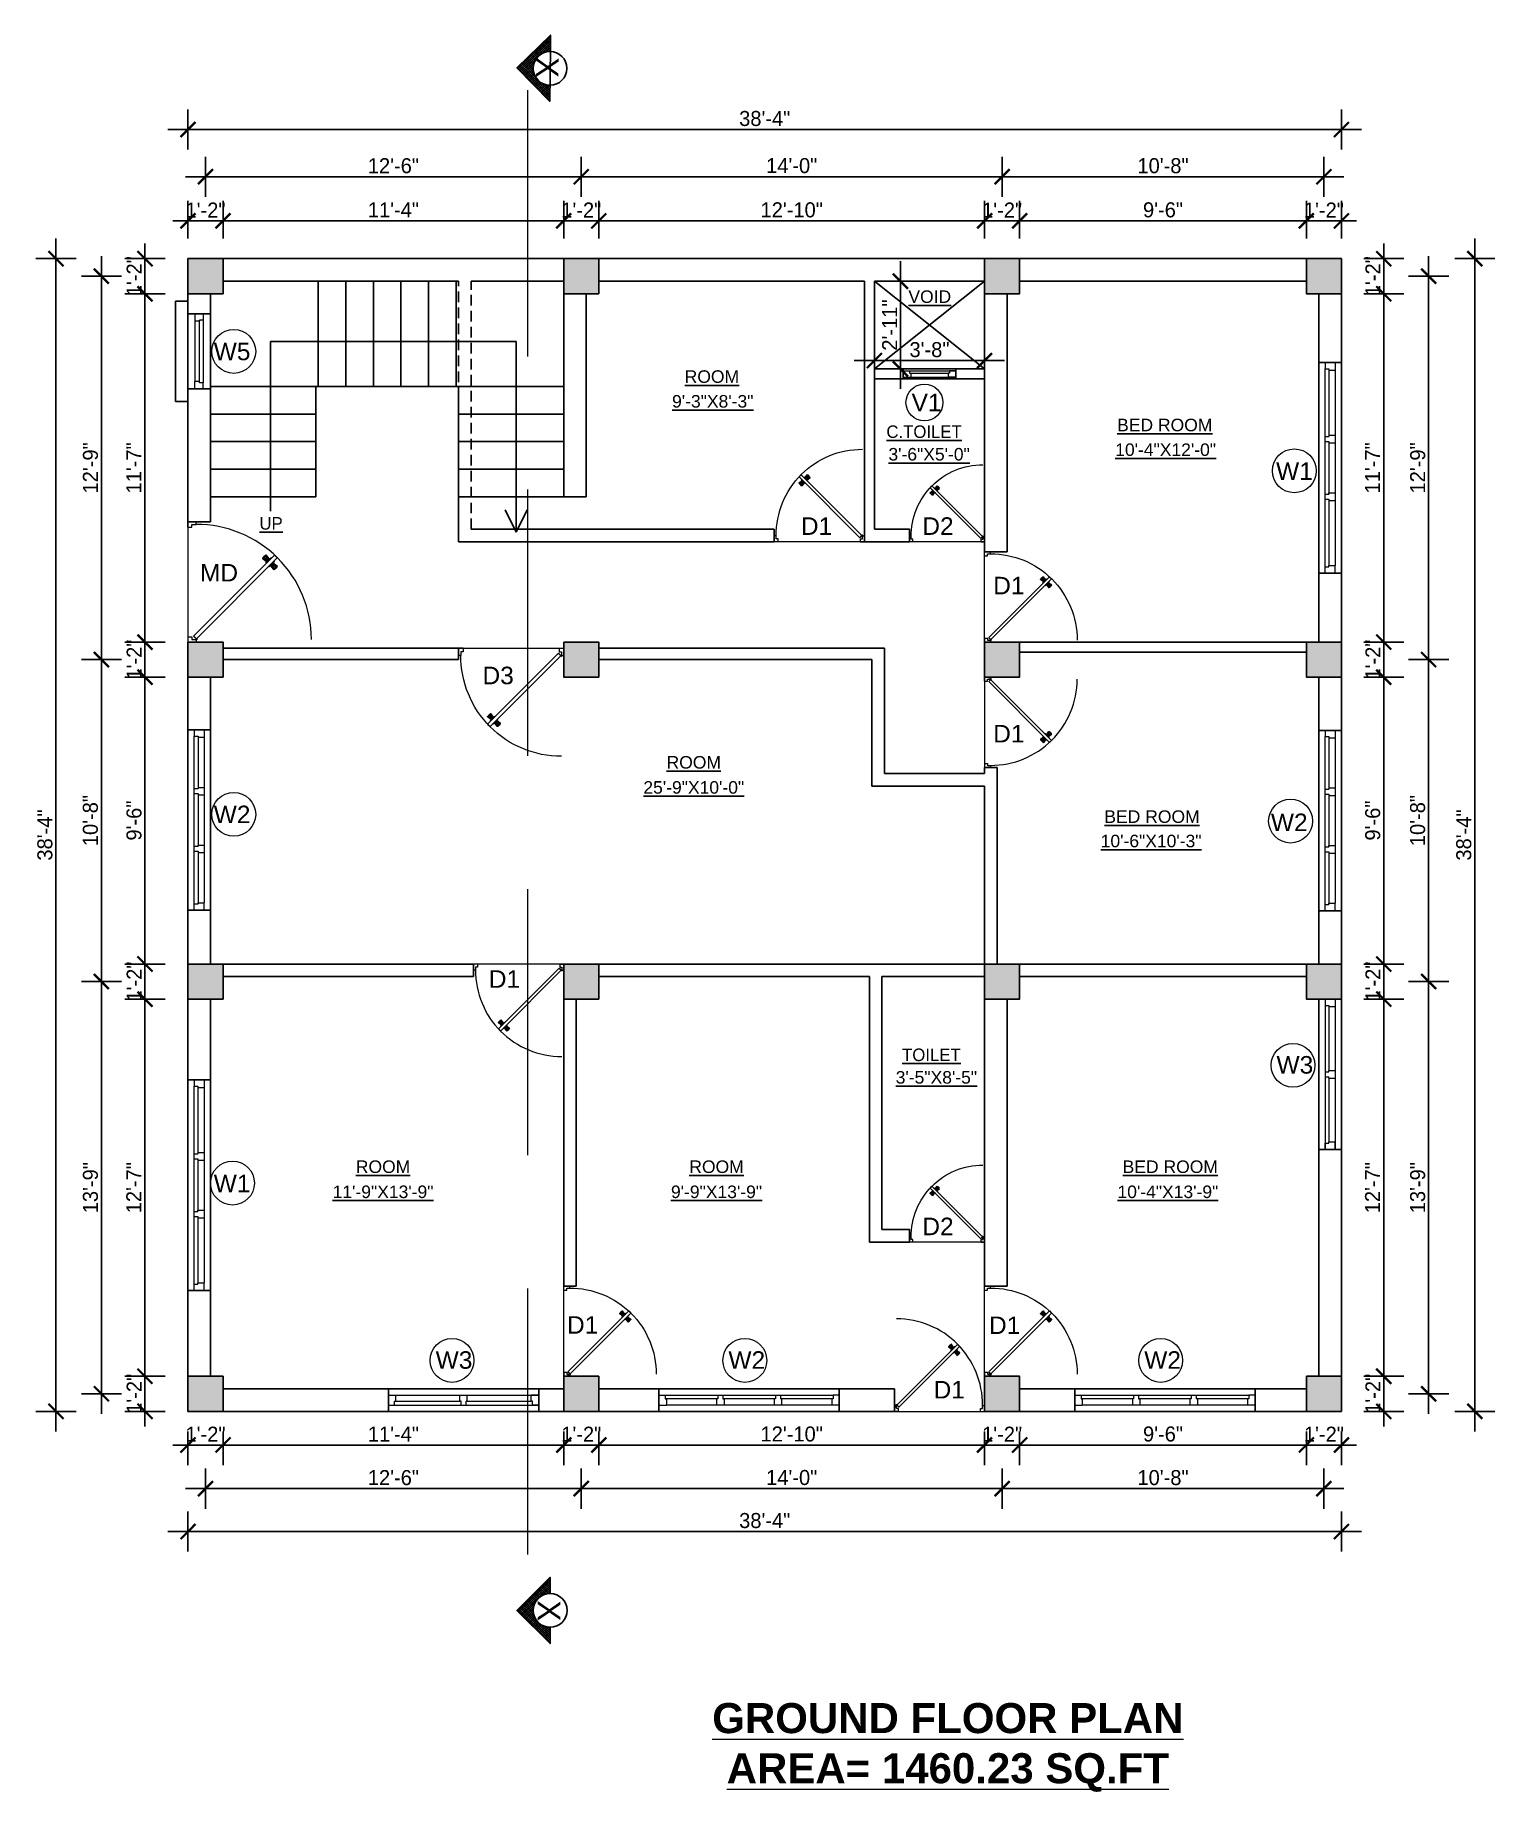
# Model space of a CAD drawing. Header units: inches. Extents: x 1397 to 20304, y -27267 to -746.
# Drawn here: x 9949 to 10532, y -18108 to -17407 of the extents above; entities that cross this region are included whole.
import ezdxf

# ---------------------------------------------------------------- set-up
doc = ezdxf.new("R2010")
doc.units = ezdxf.units.IN
doc.header["$LTSCALE"] = 17
doc.header["$MEASUREMENT"] = 0
doc.linetypes.add('21_FP_00$0$HIDDEN', pattern=[0.375, 0.25, -0.125])
doc.linetypes.add('PHANTOM2', pattern=[1.25, 0.625, -0.125, 0.125, -0.125, 0.125, -0.125])
for name, color, linetype, lineweight in [('25 BOT BAR', 12, 'Continuous', 25), ('aa_section_line', 2, 'PHANTOM2', 13), ('DOOR & WIN', 1, 'Continuous', 25), ('OUTLINE', 1, 'Continuous', 25), ('PUERTAS', 7, 'Continuous', 9), ('TEXT', 231, 'Continuous', 20), ('WINDOW FRAME PLAN', 162, 'Continuous', 18)]:
    doc.layers.add(name, color=color, linetype=linetype, lineweight=lineweight)
doc.layers.add('A-Sect-Iden', color=111, linetype='Continuous')
doc.styles.add('ARCHITECTURE', font='stylu.ttf')
doc.styles.add('DIMTEXT', font='arial.ttf', dxfattribs={"height": 6})
doc.styles.add('HEADING', font='swissel.ttf')
doc.dimstyles.new('8 SCALE', dxfattribs={"dimscale": 0, "dimtxt": 6, "dimasz": 6, "dimexe": 8, "dimexo": 8, "dimgap": 1.25, "dimtad": 1, "dimdec": 0, "dimzin": 3, "dimdsep": 46, "dimlunit": 4, "dimtxsty": 'ARCHITECTURE', "dimblk": 'ARCHTICK', "dimcen": 8, "dimdle": 8, "dimclrd": 5, "dimclre": 5, "dimclrt": 7, "dimadec": 0, "dimazin": 0, "dimtfac": 0.75, "dimtdec": 0, "dimtix": 1, "dimtmove": 2, "dimatfit": 3, "dimldrblk": 'ARCHTICK', "dimfxl": 8, "dimfxlon": 1, "dimtolj": 1, "dimtzin": 0, "dimlwd": -1, "dimlwe": -1, "dimarcsym": 0})

msp = doc.modelspace()

# ---------------------------------------------------------------- texts
at = {"layer": 'A-Sect-Iden', "ltscale": 0.5, "char_height": 9, "width": 12.25, "attachment_point": 5, "style": 'HEADING'}
for insert, rotation in [((10153.72, -17420.05), 269.26311), ((10154.39, -18035.96), 269.85507)]:
    msp.add_mtext('X', dxfattribs=dict(at, insert=insert, rotation=rotation))
at = {"layer": 'DOOR & WIN', "char_height": 5, "attachment_point": 5}
for s, insert in [('{\\fArial TUR|b0|i0|c0|p34;\\L\\C7;VOID}', (10306.41, -17511.57)), ('{\\fArial TUR|b0|i0|c0|p34;\\L\\C7;ROOM}', (10219.43, -17543.47)), ('{\\fArial TUR|b0|i0|c0|p34;\\L\\C7;9\'-3"X8\'-3"}', (10219.77, -17553.34)), ('{\\fArial TUR|b0|i0|c0|p34;\\L\\C7;BED ROOM}', (10400.21, -17562.79)), ('{\\L\\C7;C.TOILET}', (10304.14, -17565.46)), ('{\\fArial TUR|b0|i0|c0|p34;\\L\\C7;3\'-6"X5\'-0"}', (10306.14, -17574.46)), ('{\\fArial TUR|b0|i0|c0|p34;\\L\\C7;10\'-4"X12\'-0"}', (10400.56, -17572.65)), ('{\\L\\C7;UP}', (10043.46, -17602.05)), ('{\\fArial TUR|b0|i0|c162|p34;\\L\\C7;ROOM}', (10212.2, -17697.41)), ('{\\fArial TUR|b0|i0|c0|p34;\\L\\C7;25\'-9"X10\'-0"}', (10212.2, -17707.42)), ('{\\fArial TUR|b0|i0|c0|p34;\\L\\C7;BED ROOM}', (10395.13, -17719.08)), ('{\\fArial TUR|b0|i0|c0|p34;\\L\\C7;10\'-6"X10\'-3"}', (10394.76, -17728.81)), ('{\\L\\C7;TOILET}', (10307.05, -17814.13)), ('{\\fArial TUR|b0|i0|c0|p34;\\L\\C7;3\'-5"X8\'-5"}', (10309.05, -17823.13)), ('{\\fArial TUR|b0|i0|c162|p34;\\L\\C7;ROOM}', (10088.16, -17858.79)), ('{\\fArial TUR|b0|i0|c162|p34;\\L\\C7;ROOM}', (10221.28, -17858.79)), ('{\\fArial TUR|b0|i0|c162|p34;\\L\\C7; \\fArial TUR|b0|i0|c0|p34;BED \\fArial TUR|b0|i0|c162|p34;ROOM}', (10401.46, -17858.79)), ('{\\fArial TUR|b0|i0|c0|p34;\\L\\C7;11\'-9"X13\'-9"}', (10088.16, -17868.8)), ('{\\fArial TUR|b0|i0|c0|p34;\\L\\C7;9\'-9"X13\'-9"}', (10221.28, -17868.8)), ('{\\fArial TUR|b0|i0|c0|p34;\\L\\C7;10\'-4"X13\'-9"}', (10401.46, -17868.8))]:
    msp.add_mtext(s, dxfattribs=dict(at, insert=insert))
at = {"layer": 'TEXT', "style": 'DIMTEXT'}
for s, p in [('W5', (10020.56, -17536.91)), ('W2', (10020.56, -17721.65)), ('W1', (10020.56, -17868.92))]:
    msp.add_text(s, height=7, rotation=360, dxfattribs=at).set_placement(p)
for s, p in [('V1', (10299.16, -17557.29)), ('W1', (10444.66, -17584.68)), ('D1', (10254.97, -17606.6)), ('D2', (10303.44, -17606.6)), ('MD', (10015.08, -17625.21)), ('D1', (10331.73, -17630.35)), ('D3', (10127.86, -17666.21)), ('D1', (10331.73, -17689.44)), ('W2', (10442.58, -17724.82)), ('D1', (10130.38, -17787.35)), ('W3', (10444.83, -17821.6)), ('D2', (10303.44, -17886.08)), ('D1', (10161.59, -17925.4)), ('D1', (10330.05, -17925.53)), ('W3', (10109.15, -17939.39)), ('W2', (10226.02, -17939.39)), ('W2', (10392.02, -17939.39)), ('D1', (10307.92, -17951.24))]:
    msp.add_text(s, height=7, dxfattribs=at).set_placement(p)
at = {"layer": 'TEXT', "insert": (10313.62, -18072.79), "char_height": 12, "width": 396.2985, "attachment_point": 2}
msp.add_mtext('{\\fArial|b1|i0|c0|p34;\\LGROUND FLOOR PLAN \\PAREA= 1460.23 SQ.FT}', dxfattribs=at)

# ---------------------------------------------------------------- blocks, each defined once
blk = doc.blocks.new('DFFDFD')
at = {"layer": 'DOOR & WIN'}
for p, q in [((-13646.78, -2252.33), (-13646.78, -2168.33)), ((-13637.78, -2168.33), (-13646.78, -2168.33)), ((-13637.78, -2168.33), (-13637.78, -2252.33)), ((-13637.78, -2252.33), (-13646.78, -2252.33)), ((-13637.78, -2252.33), (-13646.78, -2252.33))]:
    blk.add_line(p, q, dxfattribs=at)
at = {"layer": 'WINDOW FRAME PLAN'}
for p, q in [((-13644.28, -2168.33), (-13644.28, -2170.83)), ((-13644.28, -2249.83), (-13644.28, -2170.83)), ((-13644.28, -2170.83), (-13642.78, -2170.83)), ((-13642.78, -2170.83), (-13642.78, -2171.33)), ((-13642.78, -2171.33), (-13642.78, -2197.83)), ((-13642.78, -2171.33), (-13640.28, -2171.33)), ((-13640.28, -2168.33), (-13640.28, -2171.33)), ((-13640.28, -2171.33), (-13640.28, -2249.33)), ((-13644.28, -2197.83), (-13642.78, -2197.83)), ((-13644.28, -2199.83), (-13642.78, -2199.83)), ((-13642.78, -2197.33), (-13640.28, -2197.33)), ((-13642.78, -2199.83), (-13642.78, -2200.33)), ((-13642.78, -2199.83), (-13642.78, -2220.83)), ((-13642.78, -2200.33), (-13640.28, -2200.33)), ((-13644.28, -2220.83), (-13642.78, -2220.83)), ((-13642.78, -2220.33), (-13640.28, -2220.33)), ((-13642.78, -2220.83), (-13642.78, -2220.33)), ((-13644.28, -2222.83), (-13642.78, -2222.83)), ((-13642.78, -2222.83), (-13642.78, -2249.33)), ((-13642.78, -2223.33), (-13640.28, -2223.33)), ((-13644.28, -2252.33), (-13644.28, -2249.83)), ((-13644.28, -2249.83), (-13642.78, -2249.83)), ((-13642.78, -2249.33), (-13640.28, -2249.33)), ((-13642.78, -2249.83), (-13642.78, -2249.33)), ((-13640.28, -2252.33), (-13640.28, -2249.33))]:
    blk.add_line(p, q, dxfattribs=at)
blk = doc.blocks.new('3ft')
at = {"layer": 'PUERTAS', "color": 6}
for p, q in [((1.01, 2.52), (25.23, 26.74)), ((26.05, 25.92), (1.77, 1.64)), ((26.05, 25.92), (25.23, 26.74)), ((0, 2.4), (0, 0)), ((0.72, 2.4), (0, 2.4)), ((1.6, 0), (0, 0)), ((0.72, 1.52), (0.72, 2.44)), ((0.8, 1.52), (0.72, 1.52)), ((0.8, 1.52), (0.8, 2.41)), ((0.8, 1.2), (0.8, 1.52)), ((1.6, 1.2), (0.8, 1.2)), ((1.57, 1.84), (0.94, 2.47)), ((1.63, 1.89), (0.97, 2.55)), ((1.63, 1.89), (1.57, 1.84)), ((1.77, 1.64), (1.57, 1.84)), ((1.6, 0), (1.6, 1.2)), ((34.4, 0), (34.4, 1.2)), ((34.4, 1.2), (35.2, 1.2)), ((34.4, 0), (36, 0)), ((35.2, 1.2), (35.2, 2.4)), ((35.2, 2.4), (36, 2.4)), ((36, 0), (36, 2.4))]:
    blk.add_line(p, q, dxfattribs=at)
at = {"layer": 'PUERTAS', "color": 8}
for p, q in [((22.57, 24.94), (21.65, 25.68)), ((22.63, 24.99), (21.69, 25.75)), ((22.74, 25.1), (21.84, 25.9)), ((22.13, 26.28), (21.98, 26.13)), ((22.88, 25.24), (22.01, 26.06)), ((22.13, 26.28), (22.27, 26.42)), ((22.29, 26.41), (22.27, 26.42)), ((23.16, 25.52), (22.34, 26.39)), ((23.3, 25.66), (22.5, 26.56)), ((23.41, 25.77), (22.65, 26.71)), ((22.69, 24.32), (23.02, 24.83)), ((23.46, 25.83), (22.72, 26.75)), ((22.95, 24.96), (22.84, 25.07)), ((22.98, 24.99), (22.86, 25.1)), ((23.03, 25.04), (22.91, 25.15)), ((22.91, 24.53), (23.1, 24.91)), ((23.11, 25.12), (22.99, 25.23)), ((23.13, 24.76), (23.18, 24.99)), ((23.28, 25.3), (23.17, 25.41)), ((23.36, 25.37), (23.25, 25.49)), ((23.31, 24.94), (23.28, 25.08)), ((23.41, 25.43), (23.3, 25.54)), ((23.46, 25.09), (23.32, 25.13)), ((23.44, 25.45), (23.33, 25.56)), ((23.64, 25.27), (23.41, 25.22)), ((23.87, 25.49), (23.49, 25.3)), ((24.08, 25.71), (23.57, 25.38)), ((23.63, 23.38), (24.14, 23.72)), ((23.84, 23.6), (24.22, 23.79)), ((24.07, 23.82), (24.3, 23.88)), ((24.25, 24), (24.39, 23.97)), ((24.25, 23.26), (24.99, 22.34)), ((24.27, 23.64), (24.38, 23.53)), ((24.3, 23.67), (24.41, 23.56)), ((24.3, 23.32), (25.06, 22.38)), ((24.35, 23.72), (24.46, 23.61)), ((24.4, 24.15), (24.43, 24.01)), ((24.41, 23.43), (25.2, 22.53)), ((24.43, 23.8), (24.54, 23.69)), ((24.58, 24.33), (24.52, 24.1)), ((24.55, 23.57), (25.37, 22.7)), ((24.6, 23.97), (24.72, 23.86)), ((24.8, 24.56), (24.61, 24.18)), ((25.02, 24.77), (24.68, 24.26)), ((24.68, 24.05), (24.79, 23.94)), ((24.73, 24.1), (24.85, 23.99)), ((24.76, 24.13), (24.87, 24.02)), ((24.83, 23.85), (25.7, 23.03)), ((24.97, 23.99), (25.87, 23.2)), ((25.08, 24.1), (26.02, 23.34)), ((25.14, 24.15), (26.06, 23.41)), ((25.58, 22.82), (25.43, 22.67)), ((25.58, 22.82), (25.73, 22.97)), ((25.72, 22.98), (25.73, 22.97)), ((0, 0), (36, 0))]:
    blk.add_line(p, q, dxfattribs=at)
at = {"layer": 'PUERTAS', "color": 1}
for p, q in [((21.67, 25.73), (22.17, 26.23)), ((22.49, 24.95), (21.67, 25.61)), ((21.7, 25.82), (22.14, 26.26)), ((21.73, 25.79), (21.7, 25.82)), ((22.58, 26.7), (22.14, 26.26)), ((22.67, 26.73), (22.17, 26.23)), ((22.61, 26.67), (22.58, 26.7)), ((22.6, 24.96), (23.02, 25.38)), ((22.61, 24.25), (22.92, 24.72)), ((22.62, 24.13), (22.61, 24.14)), ((22.7, 25.07), (22.71, 25.06)), ((23.45, 25.91), (22.79, 26.73)), ((22.82, 25.06), (23.08, 25.32)), ((22.94, 24.95), (22.83, 25.07)), ((22.92, 24.72), (22.92, 24.72)), ((22.93, 24.94), (23.19, 25.21)), ((22.93, 24.84), (22.93, 24.83)), ((23.44, 25.81), (23.02, 25.38)), ((23.34, 25.58), (23.08, 25.32)), ((23.46, 25.47), (23.19, 25.21)), ((23.33, 25.7), (23.34, 25.69)), ((23.45, 25.46), (23.33, 25.57)), ((23.44, 23.31), (23.45, 23.3)), ((23.56, 23.3), (24.03, 23.61)), ((23.57, 25.47), (23.57, 25.47)), ((24.15, 25.79), (23.68, 25.48)), ((23.68, 25.48), (23.68, 25.48)), ((24.03, 23.61), (24.03, 23.62)), ((24.14, 23.62), (24.14, 23.62)), ((24.25, 23.62), (24.51, 23.89)), ((24.27, 25.78), (24.26, 25.79)), ((24.26, 23.29), (24.69, 23.71)), ((24.26, 23.63), (24.37, 23.52)), ((24.26, 23.18), (24.92, 22.37)), ((24.37, 23.52), (24.63, 23.77)), ((24.37, 23.4), (24.37, 23.4)), ((24.78, 24.15), (24.51, 23.89)), ((24.89, 24.03), (24.63, 23.77)), ((25.11, 24.14), (24.69, 23.71)), ((24.77, 24.14), (24.88, 24.03)), ((24.79, 24.38), (24.78, 24.37)), ((24.78, 24.26), (24.78, 24.26)), ((25.1, 24.84), (24.79, 24.38)), ((25, 24.03), (25, 24.03)), ((25.04, 22.36), (25.54, 22.86)), ((25.09, 24.96), (25.1, 24.95)), ((25.1, 22.42), (25.13, 22.39)), ((25.13, 22.39), (25.57, 22.83)), ((25.22, 24.14), (26.03, 23.48)), ((26.04, 23.37), (25.54, 22.86)), ((26.01, 23.27), (25.57, 22.83)), ((25.98, 23.3), (26.01, 23.27))]:
    blk.add_line(p, q, dxfattribs=at)
at = {"layer": 'PUERTAS', "color": 2}
for p, q in [((21.99, 26.11), (21.98, 26.13)), ((25.42, 22.68), (25.43, 22.67))]:
    blk.add_line(p, q, dxfattribs=at)
at = {"layer": 'PUERTAS', "color": 6}
for radius in [0.155, 0.0752]:
    blk.add_circle((0.82, 2.56), radius, dxfattribs=at)
blk.add_arc((0.82, 2.56), 34.38, 359.72845, 90.03333, dxfattribs=at)
at = {"layer": 'PUERTAS', "color": 1}
for centre, start, end in [((22.54, 25.01), 231.07637, 315), ((22.67, 24.2), 135, 225), ((22.73, 26.68), 38.92363, 135), ((22.77, 25.12), 225, 315), ((22.99, 24.89), 135, 219.74275), ((22.87, 24.78), 315, 39.74275), ((23.28, 25.63), 315, 45), ((23.39, 25.86), 315, 38.92363), ((23.51, 23.36), 225, 315), ((23.51, 25.41), 50.25725, 135), ((23.62, 25.53), 230.25725, 315), ((24.09, 23.56), 50.25725, 135), ((24.2, 23.68), 230.25725, 315), ((24.2, 25.73), 45, 135), ((24.32, 23.23), 135, 218.92363), ((24.42, 23.46), 135, 225), ((24.84, 24.31), 135, 219.74275), ((24.72, 24.21), 315, 39.74275), ((24.94, 23.98), 45, 135), ((24.98, 22.42), 218.92363, 315), ((25.04, 24.89), 315, 45), ((25.17, 24.08), 51.07637, 135), ((25.98, 23.42), 315, 51.07637)]:
    blk.add_arc(centre, 0.08, start, end, dxfattribs=at)
blk = doc.blocks.new('*U2802')
at = {"color": 3, "xscale": -1}
blk.add_blockref('3ft', (42, 0), dxfattribs=at)
blk = doc.blocks.new('ffddd')
at = {"layer": 'DOOR & WIN'}
for p, q in [((-13345.31, -2388.07), (-13345.31, -2316.07)), ((-13336.31, -2316.07), (-13345.31, -2316.07)), ((-13336.31, -2316.07), (-13336.31, -2388.07)), ((-13336.31, -2388.07), (-13345.31, -2388.07)), ((-13336.31, -2388.07), (-13345.31, -2388.07))]:
    blk.add_line(p, q, dxfattribs=at)
at = {"layer": 'WINDOW FRAME PLAN'}
for p, q in [((-13342.81, -2316.07), (-13342.81, -2318.57)), ((-13342.81, -2385.57), (-13342.81, -2318.57)), ((-13342.81, -2318.57), (-13341.31, -2318.57)), ((-13341.31, -2318.57), (-13341.31, -2319.07)), ((-13341.31, -2319.07), (-13341.31, -2339.57)), ((-13341.31, -2319.07), (-13338.81, -2319.07)), ((-13338.81, -2316.07), (-13338.81, -2319.07)), ((-13338.81, -2319.07), (-13338.81, -2385.07)), ((-13342.81, -2339.57), (-13341.31, -2339.57)), ((-13341.31, -2339.07), (-13338.81, -2339.07)), ((-13342.81, -2341.57), (-13341.31, -2341.57)), ((-13341.31, -2341.57), (-13341.31, -2342.07)), ((-13341.31, -2341.57), (-13341.31, -2362.57)), ((-13341.31, -2342.07), (-13338.81, -2342.07)), ((-13341.31, -2362.07), (-13338.81, -2362.07)), ((-13341.31, -2362.57), (-13341.31, -2362.07)), ((-13342.81, -2362.57), (-13341.31, -2362.57)), ((-13342.81, -2364.57), (-13341.31, -2364.57)), ((-13341.31, -2364.57), (-13341.31, -2385.57)), ((-13341.31, -2365.07), (-13338.81, -2365.07)), ((-13342.81, -2388.07), (-13342.81, -2385.57)), ((-13342.81, -2385.57), (-13341.31, -2385.57)), ((-13341.31, -2385.07), (-13338.81, -2385.07)), ((-13341.31, -2385.57), (-13341.31, -2385.07)), ((-13338.81, -2388.07), (-13338.81, -2385.07))]:
    blk.add_line(p, q, dxfattribs=at)
blk = doc.blocks.new('*U3029')
at = {"layer": 'PUERTAS', "color": 2}
for p, q in [((11.61, 30.24), (12.57, 31.2)), ((40.83, 2.94), (12.57, 31.2)), ((11.61, 30.24), (39.94, 1.92)), ((12.35, 26.47), (12.33, 26.45)), ((16.34, 30.46), (16.36, 30.48)), ((0, 0), (0, 2.8)), ((0.93, 2.8), (0, 2.8)), ((1.87, 0), (0, 0)), ((0.93, 1.4), (0.93, 2.8)), ((1.87, 1.4), (0.93, 1.4)), ((1.87, 0), (1.87, 1.4)), ((39.94, 1.92), (40.16, 2.14)), ((40.1, 2.21), (40.86, 2.97)), ((40.1, 2.21), (40.16, 2.14)), ((40.13, 0), (40.13, 1.4)), ((40.13, 1.4), (41.07, 1.4)), ((40.13, 0), (42, 0)), ((40.16, 2.14), (40.9, 2.88)), ((41.07, 1.77), (41.07, 2.81)), ((41.07, 1.4), (41.07, 1.77)), ((41.07, 1.77), (41.16, 1.77)), ((41.16, 1.77), (41.16, 2.85)), ((41.16, 2.8), (42, 2.8)), ((42, 2.8), (42, 0))]:
    blk.add_line(p, q, dxfattribs=at)
at = {"layer": 'PUERTAS', "color": 8}
for p, q in [((14.63, 30.14), (15.5, 31.21)), ((14.69, 30.07), (15.57, 31.16)), ((14.82, 29.94), (15.74, 30.99)), ((14.98, 29.77), (15.94, 30.79)), ((15.99, 30.81), (16.01, 30.83)), ((16.19, 30.65), (16.01, 30.83)), ((12.67, 28.18), (11.59, 27.31)), ((12.74, 28.12), (11.65, 27.23)), ((12.87, 27.99), (11.82, 27.06)), ((12, 26.81), (11.98, 26.79)), ((12.15, 26.62), (11.98, 26.79)), ((13.04, 27.82), (12.01, 26.87)), ((12.15, 26.62), (12.33, 26.45)), ((13.36, 27.5), (12.4, 26.48)), ((13.52, 27.34), (12.6, 26.28)), ((13.65, 27.21), (12.77, 26.11)), ((12.82, 28.9), (13.2, 28.3)), ((13.71, 27.14), (12.84, 26.06)), ((13.12, 28.15), (12.99, 28.02)), ((13.14, 28.12), (13.01, 27.99)), ((13.06, 28.65), (13.29, 28.21)), ((13.2, 28.06), (13.07, 27.93)), ((13.3, 27.97), (13.17, 27.84)), ((13.33, 28.39), (13.39, 28.12)), ((13.5, 27.76), (13.37, 27.63)), ((13.59, 27.67), (13.46, 27.54)), ((13.54, 28.18), (13.49, 28.01)), ((13.65, 27.61), (13.52, 27.48)), ((13.71, 28), (13.54, 27.96)), ((13.68, 27.58), (13.55, 27.45)), ((13.92, 27.79), (13.65, 27.86)), ((14.18, 27.53), (13.75, 27.76)), ((14.43, 27.28), (13.83, 27.67)), ((13.91, 29.99), (14.5, 29.61)), ((14.16, 29.74), (14.59, 29.52)), ((14.42, 29.48), (14.69, 29.42)), ((14.63, 29.27), (14.8, 29.31)), ((14.66, 29.69), (14.79, 29.82)), ((14.68, 29.66), (14.82, 29.79)), ((14.74, 29.6), (14.87, 29.73)), ((14.8, 29.09), (14.85, 29.26)), ((14.84, 29.51), (14.97, 29.64)), ((15.01, 28.89), (14.95, 29.16)), ((15.04, 29.3), (15.17, 29.43)), ((15.28, 28.62), (15.05, 29.06)), ((15.14, 29.21), (15.27, 29.34)), ((15.52, 28.37), (15.14, 28.97)), ((15.2, 29.15), (15.33, 29.28)), ((15.22, 29.12), (15.35, 29.25)), ((15.31, 29.45), (16.33, 30.41)), ((15.47, 29.29), (16.52, 30.21)), ((15.6, 29.16), (16.69, 30.04)), ((15.67, 29.09), (16.75, 29.96)), ((16.19, 30.65), (16.36, 30.48)), ((0, 0), (42, 0))]:
    blk.add_line(p, q, dxfattribs=at)
at = {"layer": 'PUERTAS', "color": 1}
for p, q in [((14.64, 30.23), (15.41, 31.18)), ((15.55, 31.19), (16.13, 30.6)), ((15.62, 31.12), (15.65, 31.15)), ((15.65, 31.15), (16.17, 30.63)), ((11.62, 27.26), (12.21, 26.67)), ((12.58, 28.16), (11.63, 27.4)), ((11.69, 27.19), (11.66, 27.15)), ((11.66, 27.15), (12.17, 26.64)), ((12.69, 26.12), (12.17, 26.64)), ((12.79, 26.09), (12.21, 26.67)), ((12.72, 26.16), (12.69, 26.12)), ((12.7, 28.16), (13.2, 27.66)), ((12.73, 29.12), (12.72, 29.11)), ((12.72, 28.98), (13.08, 28.44)), ((12.83, 28.03), (12.84, 28.04)), ((13.7, 27.04), (12.93, 26.09)), ((12.97, 28.04), (13.27, 27.74)), ((13.11, 28.16), (12.98, 28.03)), ((13.08, 28.44), (13.08, 28.43)), ((13.09, 28.3), (13.09, 28.3)), ((13.09, 28.17), (13.4, 27.87)), ((13.69, 27.17), (13.2, 27.66)), ((13.57, 27.43), (13.27, 27.74)), ((13.71, 27.56), (13.4, 27.87)), ((13.69, 27.57), (13.56, 27.44)), ((13.56, 27.3), (13.57, 27.3)), ((13.69, 30.08), (13.7, 30.09)), ((13.83, 30.09), (14.37, 29.73)), ((13.83, 27.55), (13.84, 27.56)), ((13.97, 27.54), (13.96, 27.55)), ((14.51, 27.19), (13.97, 27.54)), ((14.37, 29.73), (14.38, 29.72)), ((14.51, 29.72), (14.5, 29.72)), ((14.63, 29.71), (14.94, 29.41)), ((14.65, 27.2), (14.64, 27.19)), ((14.65, 30.11), (15.14, 29.61)), ((14.65, 29.7), (14.78, 29.83)), ((14.78, 29.98), (14.77, 29.97)), ((14.77, 29.84), (15.07, 29.54)), ((15.25, 29.1), (14.94, 29.41)), ((15.37, 29.24), (15.07, 29.54)), ((15.64, 29.12), (15.14, 29.61)), ((15.23, 29.11), (15.36, 29.24)), ((15.25, 28.97), (15.25, 28.97)), ((15.26, 28.84), (15.25, 28.84)), ((15.62, 28.3), (15.26, 28.84)), ((15.51, 29.24), (15.5, 29.24)), ((15.61, 28.15), (15.62, 28.16)), ((15.76, 29.11), (16.71, 29.88)), ((16.72, 30.01), (16.13, 30.6)), ((16.68, 30.12), (16.17, 30.63)), ((16.65, 30.09), (16.68, 30.12))]:
    blk.add_line(p, q, dxfattribs=at)
at = {"layer": 'PUERTAS', "color": 2}
for radius in [0.181, 0.0878]:
    blk.add_circle((41.04, 2.99), radius, dxfattribs=at)
at = {"layer": 'PUERTAS', "color": 8}
blk.add_arc((41.04, 2.99), 40.11, 89.96667, 180.27155, dxfattribs=at)
at = {"layer": 'PUERTAS', "color": 1}
for centre, start, end in [((15.48, 31.12), 45, 141.07637), ((11.69, 27.33), 128.92363, 225), ((12.63, 28.09), 45, 128.92363), ((12.79, 29.04), 135, 225), ((12.86, 26.15), 225, 321.07637), ((12.9, 27.97), 45, 135), ((13.16, 28.24), 140.25725, 225), ((13.02, 28.36), 320.25725, 45), ((13.5, 27.37), 315, 45), ((13.62, 27.1), 321.07637, 45), ((13.76, 30.02), 45, 135), ((13.77, 27.63), 225, 309.74275), ((13.9, 27.49), 45, 129.74275), ((14.44, 29.79), 225, 309.74275), ((14.57, 29.65), 45, 129.74275), ((14.58, 27.25), 225, 315), ((14.71, 30.17), 141.07637, 225), ((14.84, 29.91), 135, 225), ((15.32, 28.91), 140.25725, 225), ((15.18, 29.03), 320.25725, 45), ((15.44, 29.3), 225, 315), ((15.55, 28.23), 315, 45), ((15.7, 29.18), 225, 308.92363)]:
    blk.add_arc(centre, 0.0933, start, end, dxfattribs=at)
blk = doc.blocks.new('*U3030')
at = {"color": 3}
blk.add_blockref('3ft', (0, 0), dxfattribs=at)
blk = doc.blocks.new('2ft6in')
at = {"layer": 'PUERTAS', "color": 2}
for p, q in [((0.84, 2.1), (21.02, 22.28)), ((21.71, 21.6), (1.47, 1.37)), ((18.33, 21.76), (18.31, 21.77)), ((21.71, 21.6), (21.02, 22.28)), ((21.18, 18.9), (21.2, 18.89)), ((0, 2), (0, 0)), ((0.6, 2), (0, 2)), ((1.33, 0), (0, 0)), ((0.6, 1.26), (0.6, 2.04)), ((0.67, 1.26), (0.6, 1.26)), ((0.67, 1.26), (0.67, 2.01)), ((0.67, 1), (0.67, 1.26)), ((1.33, 1), (0.67, 1)), ((1.31, 1.53), (0.79, 2.06)), ((1.36, 1.58), (0.81, 2.12)), ((1.36, 1.58), (1.31, 1.53)), ((1.47, 1.37), (1.31, 1.53)), ((1.33, 0), (1.33, 1)), ((28.67, 0), (28.67, 1)), ((28.67, 1), (29.33, 1)), ((28.67, 0), (30, 0)), ((29.33, 1), (29.33, 2)), ((29.33, 2), (30, 2)), ((30, 0), (30, 2))]:
    blk.add_line(p, q, dxfattribs=at)
at = {"layer": 'PUERTAS', "color": 8}
for p, q in [((18.81, 20.78), (18.04, 21.4)), ((18.86, 20.83), (18.08, 21.46)), ((18.95, 20.92), (18.2, 21.58)), ((18.44, 21.9), (18.31, 21.77)), ((19.07, 21.03), (18.34, 21.72)), ((18.44, 21.9), (18.56, 22.02)), ((18.58, 22.01), (18.56, 22.02)), ((19.3, 21.26), (18.61, 22)), ((19.42, 21.38), (18.75, 22.14)), ((19.51, 21.48), (18.88, 22.26)), ((19.55, 21.53), (18.93, 22.3)), ((19.4, 21.08), (19.31, 21.17)), ((19.47, 21.15), (19.38, 21.24)), ((19.51, 21.19), (19.42, 21.28)), ((19.53, 21.21), (19.44, 21.3)), ((19.7, 21.06), (19.51, 21.01)), ((19.89, 21.24), (19.58, 21.08)), ((20.07, 21.42), (19.64, 21.15)), ((18.91, 20.27), (19.19, 20.69)), ((19.13, 20.8), (19.03, 20.9)), ((19.15, 20.82), (19.05, 20.92)), ((19.09, 20.44), (19.25, 20.76)), ((19.19, 20.87), (19.1, 20.96)), ((19.25, 20.93), (19.16, 21.02)), ((19.28, 20.63), (19.32, 20.83)), ((19.43, 20.78), (19.4, 20.9)), ((19.55, 20.91), (19.43, 20.94)), ((19.69, 19.49), (20.12, 19.76)), ((19.87, 19.67), (20.18, 19.83)), ((20.06, 19.85), (20.25, 19.9)), ((20.21, 20), (20.33, 19.97)), ((20.21, 19.38), (20.83, 18.61)), ((20.23, 19.7), (20.32, 19.61)), ((20.25, 19.72), (20.34, 19.63)), ((20.25, 19.43), (20.88, 18.65)), ((20.29, 19.76), (20.38, 19.67)), ((20.33, 20.13), (20.36, 20.01)), ((20.34, 19.53), (21, 18.77)), ((20.36, 19.83), (20.45, 19.74)), ((20.48, 20.28), (20.44, 20.08)), ((20.46, 19.64), (21.14, 18.91)), ((20.5, 19.98), (20.6, 19.89)), ((20.67, 20.47), (20.51, 20.15)), ((20.85, 20.64), (20.57, 20.22)), ((20.57, 20.04), (20.66, 19.95)), ((20.61, 20.09), (20.7, 19.99)), ((20.63, 20.11), (20.72, 20.01)), ((20.69, 19.87), (21.42, 19.19)), ((20.81, 19.99), (21.56, 19.33)), ((20.9, 20.08), (21.68, 19.45)), ((20.95, 20.13), (21.72, 19.51)), ((21.32, 19.01), (21.2, 18.89)), ((21.32, 19.01), (21.44, 19.14)), ((21.43, 19.15), (21.44, 19.14)), ((0, 0), (30, 0))]:
    blk.add_line(p, q, dxfattribs=at)
at = {"layer": 'PUERTAS', "color": 1}
for p, q in [((18.06, 21.44), (18.48, 21.86)), ((18.74, 20.79), (18.06, 21.34)), ((18.08, 21.51), (18.45, 21.88)), ((18.11, 21.49), (18.08, 21.51)), ((18.82, 22.25), (18.45, 21.88)), ((18.9, 22.28), (18.48, 21.86)), ((18.84, 22.23), (18.82, 22.25)), ((18.83, 20.8), (19.18, 21.15)), ((19.54, 21.59), (18.99, 22.27)), ((19.02, 20.88), (19.24, 21.1)), ((19.54, 21.5), (19.18, 21.15)), ((19.45, 21.31), (19.24, 21.1)), ((19.55, 21.22), (19.33, 21.01)), ((19.45, 21.41), (19.45, 21.41)), ((19.54, 21.22), (19.45, 21.31)), ((19.64, 21.23), (19.64, 21.23)), ((19.74, 21.24), (19.73, 21.23)), ((20.12, 21.49), (19.74, 21.24)), ((20.22, 21.48), (20.22, 21.49)), ((18.84, 20.21), (19.1, 20.6)), ((18.85, 20.11), (18.84, 20.12)), ((18.92, 20.89), (18.93, 20.88)), ((19.12, 20.8), (19.03, 20.89)), ((19.1, 20.7), (19.11, 20.69)), ((19.1, 20.6), (19.1, 20.6)), ((19.11, 20.79), (19.33, 21.01)), ((19.53, 19.43), (19.54, 19.42)), ((19.64, 19.42), (20.02, 19.67)), ((20.02, 19.67), (20.03, 19.68)), ((20.12, 19.68), (20.12, 19.68)), ((20.21, 19.69), (20.43, 19.9)), ((20.22, 19.41), (20.57, 19.76)), ((20.22, 19.69), (20.31, 19.6)), ((20.22, 19.32), (20.76, 18.64)), ((20.31, 19.6), (20.52, 19.81)), ((20.31, 19.5), (20.31, 19.5)), ((20.65, 20.12), (20.43, 19.9)), ((20.74, 20.03), (20.52, 19.81)), ((20.93, 20.11), (20.57, 19.76)), ((20.64, 20.11), (20.73, 20.02)), ((20.66, 20.31), (20.65, 20.31)), ((20.65, 20.21), (20.65, 20.22)), ((20.91, 20.7), (20.66, 20.31)), ((20.84, 20.02), (20.83, 20.03)), ((20.86, 18.63), (21.28, 19.05)), ((20.91, 20.8), (20.91, 20.79)), ((20.91, 18.68), (20.94, 18.66)), ((20.94, 18.66), (21.31, 19.03)), ((21.02, 20.12), (21.7, 19.57)), ((21.7, 19.47), (21.28, 19.05)), ((21.67, 19.4), (21.31, 19.03)), ((21.65, 19.42), (21.67, 19.4))]:
    blk.add_line(p, q, dxfattribs=at)
at = {"layer": 'PUERTAS', "color": 2}
for radius in [0.129, 0.0627]:
    blk.add_circle((0.68, 2.14), radius, dxfattribs=at)
at = {"layer": 'PUERTAS', "color": 8}
blk.add_arc((0.68, 2.14), 28.65, 359.72845, 90.03333, dxfattribs=at)
at = {"layer": 'PUERTAS', "color": 1}
for centre, start, end in [((18.94, 22.23), 38.92363, 135), ((19.4, 21.36), 315, 45), ((19.49, 21.55), 315, 38.92363), ((19.6, 21.18), 50.25725, 135), ((19.68, 21.28), 230.25725, 315), ((20.17, 21.44), 45, 135), ((18.78, 20.84), 231.07637, 315), ((18.89, 20.16), 135, 225), ((18.97, 20.93), 225, 315), ((19.16, 20.74), 135, 219.74275), ((19.06, 20.65), 315, 39.74275), ((19.59, 19.47), 225, 315), ((20.07, 19.63), 50.25725, 135), ((20.16, 19.73), 230.25725, 315), ((20.27, 19.36), 135, 218.92363), ((20.35, 19.55), 135, 225), ((20.7, 20.26), 135, 219.74275), ((20.6, 20.17), 315, 39.74275), ((20.78, 19.98), 45, 135), ((20.82, 18.68), 218.92363, 315), ((20.87, 20.75), 315, 45), ((20.98, 20.07), 51.07637, 135), ((21.65, 19.52), 315, 51.07637)]:
    blk.add_arc(centre, 0.0667, start, end, dxfattribs=at)
blk = doc.blocks.new('*U2794')
at = {"color": 3, "xscale": -1}
blk.add_blockref('2ft6in', (42, 0), dxfattribs=at)
blk = doc.blocks.new("5'")
at = {"layer": 'WINDOW FRAME PLAN'}
for p, q in [((10026.35, -7897.24), (10086.35, -7897.24)), ((10026.35, -7897.24), (10026.35, -7901.24)), ((10026.35, -7897.24), (10029.35, -7897.24)), ((10028.85, -7901.24), (10028.85, -7899.74)), ((10028.85, -7899.74), (10029.35, -7899.74)), ((10029.35, -7899.74), (10029.35, -7897.24)), ((10029.35, -7899.74), (10054.85, -7899.74)), ((10054.85, -7899.74), (10054.85, -7897.24)), ((10054.85, -7897.24), (10057.85, -7897.24)), ((10055.35, -7899.74), (10054.85, -7899.74)), ((10055.35, -7901.24), (10055.35, -7899.74)), ((10057.35, -7901.24), (10057.35, -7899.74)), ((10057.85, -7899.74), (10057.35, -7899.74)), ((10057.85, -7899.74), (10057.85, -7897.24)), ((10057.85, -7899.74), (10083.35, -7899.74)), ((10086.35, -7897.24), (10083.35, -7897.24)), ((10083.35, -7899.74), (10083.35, -7897.24)), ((10083.85, -7899.74), (10083.35, -7899.74)), ((10083.85, -7901.24), (10083.85, -7899.74)), ((10086.35, -7897.24), (10086.35, -7901.24)), ((10026.35, -7901.24), (10086.35, -7901.24)), ((10026.35, -7901.24), (10028.85, -7901.24)), ((10086.35, -7901.24), (10083.85, -7901.24))]:
    blk.add_line(p, q, dxfattribs=at)
blk = doc.blocks.new('_ArchTick')
at = {"color": 0, "linetype": 'ByBlock', "const_width": 0.15}
blk.add_lwpolyline([(-0.5, -0.5), (0.5, 0.5)], dxfattribs=at)
blk = doc.blocks.new('*D3182')
at = {"layer": '25 BOT BAR', "color": 5, "transparency": 16777216}
for p, q in [((10010.29, -17488.38), (10010.29, -17473.29)), ((10024.29, -17488.38), (10024.29, -17473.29)), ((10010.29, -17481.29), (10004.29, -17481.29)), ((10010.29, -17481.29), (10024.29, -17481.29)), ((10024.29, -17481.29), (10030.29, -17481.29))]:
    blk.add_line(p, q, dxfattribs=at)
at = {"layer": 'Defpoints', "color": 0, "transparency": 16777216}
for p in [(10024.29, -17481.29), (10010.29, -17496.38), (10024.29, -17496.38)]:
    blk.add_point(p, dxfattribs=at)
at = {"layer": '25 BOT BAR', "color": 5, "transparency": 16777216, "xscale": 6, "yscale": 6, "zscale": 6}
blk.add_blockref('_ArchTick', (10010.29, -17481.29), dxfattribs=at)
at = {"layer": '25 BOT BAR', "color": 5, "transparency": 16777216, "xscale": 6, "yscale": 6, "zscale": 6, "rotation": 180}
blk.add_blockref('_ArchTick', (10024.29, -17481.29), dxfattribs=at)
at = {"layer": '25 BOT BAR', "color": 7, "transparency": 16777216, "insert": (10017.29, -17476.98), "char_height": 6, "attachment_point": 5, "style": 'ARCHITECTURE'}
blk.add_mtext('\\A1;1\'-2"', dxfattribs=at)
blk = doc.blocks.new('*D3183')
at = {"layer": '25 BOT BAR', "color": 5, "transparency": 16777216}
for p, q in [((10024.29, -17488.38), (10024.29, -17473.29)), ((10160.29, -17488.38), (10160.29, -17473.29)), ((10016.29, -17481.29), (10168.29, -17481.29))]:
    blk.add_line(p, q, dxfattribs=at)
at = {"layer": 'Defpoints', "color": 0, "transparency": 16777216}
for p in [(10160.29, -17481.29), (10024.29, -17496.38), (10160.29, -17496.38)]:
    blk.add_point(p, dxfattribs=at)
at = {"layer": '25 BOT BAR', "color": 5, "transparency": 16777216, "xscale": 6, "yscale": 6, "zscale": 6, "rotation": 180}
blk.add_blockref('_ArchTick', (10024.29, -17481.29), dxfattribs=at)
at = {"layer": '25 BOT BAR', "color": 5, "transparency": 16777216, "xscale": 6, "yscale": 6, "zscale": 6}
blk.add_blockref('_ArchTick', (10160.29, -17481.29), dxfattribs=at)
at = {"layer": '25 BOT BAR', "color": 7, "transparency": 16777216, "insert": (10092.29, -17476.9), "char_height": 6, "attachment_point": 5, "style": 'ARCHITECTURE'}
blk.add_mtext('\\A1;11\'-4"', dxfattribs=at)
blk = doc.blocks.new('*D3184')
at = {"layer": '25 BOT BAR', "color": 5, "transparency": 16777216}
for p, q in [((10160.29, -17488.38), (10160.29, -17473.29)), ((10174.29, -17488.38), (10174.29, -17473.29)), ((10160.29, -17481.29), (10154.29, -17481.29)), ((10160.29, -17481.29), (10174.29, -17481.29)), ((10174.29, -17481.29), (10180.29, -17481.29))]:
    blk.add_line(p, q, dxfattribs=at)
at = {"layer": 'Defpoints', "color": 0, "transparency": 16777216}
for p in [(10174.29, -17481.29), (10160.29, -17496.38), (10174.29, -17496.38)]:
    blk.add_point(p, dxfattribs=at)
at = {"layer": '25 BOT BAR', "color": 5, "transparency": 16777216, "xscale": 6, "yscale": 6, "zscale": 6}
blk.add_blockref('_ArchTick', (10160.29, -17481.29), dxfattribs=at)
at = {"layer": '25 BOT BAR', "color": 5, "transparency": 16777216, "xscale": 6, "yscale": 6, "zscale": 6, "rotation": 180}
blk.add_blockref('_ArchTick', (10174.29, -17481.29), dxfattribs=at)
at = {"layer": '25 BOT BAR', "color": 7, "transparency": 16777216, "insert": (10167.29, -17476.98), "char_height": 6, "attachment_point": 5, "style": 'ARCHITECTURE'}
blk.add_mtext('\\A1;1\'-2"', dxfattribs=at)
blk = doc.blocks.new('*D3185')
at = {"layer": '25 BOT BAR', "color": 5, "transparency": 16777216}
for p, q in [((10174.29, -17488.38), (10174.29, -17473.29)), ((10328.29, -17488.38), (10328.29, -17473.29)), ((10166.29, -17481.29), (10336.29, -17481.29))]:
    blk.add_line(p, q, dxfattribs=at)
at = {"layer": 'Defpoints', "color": 0, "transparency": 16777216}
for p in [(10328.29, -17481.29), (10174.29, -17496.38), (10328.29, -17496.38)]:
    blk.add_point(p, dxfattribs=at)
at = {"layer": '25 BOT BAR', "color": 5, "transparency": 16777216, "xscale": 6, "yscale": 6, "zscale": 6, "rotation": 180}
blk.add_blockref('_ArchTick', (10174.29, -17481.29), dxfattribs=at)
at = {"layer": '25 BOT BAR', "color": 5, "transparency": 16777216, "xscale": 6, "yscale": 6, "zscale": 6}
blk.add_blockref('_ArchTick', (10328.29, -17481.29), dxfattribs=at)
at = {"layer": '25 BOT BAR', "color": 7, "transparency": 16777216, "insert": (10251.29, -17476.93), "char_height": 6, "attachment_point": 5, "style": 'ARCHITECTURE'}
blk.add_mtext('\\A1;12\'-10"', dxfattribs=at)
blk = doc.blocks.new('*D3186')
at = {"layer": '25 BOT BAR', "color": 5, "transparency": 16777216}
for p, q in [((10328.29, -17488.38), (10328.29, -17473.29)), ((10342.29, -17488.38), (10342.29, -17473.29)), ((10328.29, -17481.29), (10322.29, -17481.29)), ((10328.29, -17481.29), (10342.29, -17481.29)), ((10342.29, -17481.29), (10348.29, -17481.29))]:
    blk.add_line(p, q, dxfattribs=at)
at = {"layer": 'Defpoints', "color": 0, "transparency": 16777216}
for p in [(10342.29, -17481.29), (10328.29, -17496.38), (10342.29, -17496.38)]:
    blk.add_point(p, dxfattribs=at)
at = {"layer": '25 BOT BAR', "color": 5, "transparency": 16777216, "xscale": 6, "yscale": 6, "zscale": 6}
blk.add_blockref('_ArchTick', (10328.29, -17481.29), dxfattribs=at)
at = {"layer": '25 BOT BAR', "color": 5, "transparency": 16777216, "xscale": 6, "yscale": 6, "zscale": 6, "rotation": 180}
blk.add_blockref('_ArchTick', (10342.29, -17481.29), dxfattribs=at)
at = {"layer": '25 BOT BAR', "color": 7, "transparency": 16777216, "insert": (10335.29, -17476.98), "char_height": 6, "attachment_point": 5, "style": 'ARCHITECTURE'}
blk.add_mtext('\\A1;1\'-2"', dxfattribs=at)
blk = doc.blocks.new('*D3187')
at = {"layer": '25 BOT BAR', "color": 5, "transparency": 16777216}
for p, q in [((10342.29, -17488.38), (10342.29, -17473.29)), ((10456.75, -17488.38), (10456.75, -17473.29)), ((10334.29, -17481.29), (10464.75, -17481.29))]:
    blk.add_line(p, q, dxfattribs=at)
at = {"layer": 'Defpoints', "color": 0, "transparency": 16777216}
for p in [(10456.75, -17481.29), (10342.29, -17496.38), (10456.75, -17496.38)]:
    blk.add_point(p, dxfattribs=at)
at = {"layer": '25 BOT BAR', "color": 5, "transparency": 16777216, "xscale": 6, "yscale": 6, "zscale": 6, "rotation": 180}
blk.add_blockref('_ArchTick', (10342.29, -17481.29), dxfattribs=at)
at = {"layer": '25 BOT BAR', "color": 5, "transparency": 16777216, "xscale": 6, "yscale": 6, "zscale": 6}
blk.add_blockref('_ArchTick', (10456.75, -17481.29), dxfattribs=at)
at = {"layer": '25 BOT BAR', "color": 7, "transparency": 16777216, "insert": (10399.52, -17476.93), "char_height": 6, "attachment_point": 5, "style": 'ARCHITECTURE'}
blk.add_mtext('\\A1;9\'-6"', dxfattribs=at)
blk = doc.blocks.new('*D3188')
at = {"layer": '25 BOT BAR', "color": 5, "transparency": 16777216}
for p, q in [((10456.75, -17488.38), (10456.75, -17473.29)), ((10470.75, -17488.38), (10470.75, -17473.29)), ((10456.75, -17481.29), (10450.75, -17481.29)), ((10456.75, -17481.29), (10470.75, -17481.29)), ((10470.75, -17481.29), (10476.75, -17481.29))]:
    blk.add_line(p, q, dxfattribs=at)
at = {"layer": 'Defpoints', "color": 0, "transparency": 16777216}
for p in [(10470.75, -17481.29), (10456.75, -17496.38), (10470.75, -17496.38)]:
    blk.add_point(p, dxfattribs=at)
at = {"layer": '25 BOT BAR', "color": 5, "transparency": 16777216, "xscale": 6, "yscale": 6, "zscale": 6}
blk.add_blockref('_ArchTick', (10456.75, -17481.29), dxfattribs=at)
at = {"layer": '25 BOT BAR', "color": 5, "transparency": 16777216, "xscale": 6, "yscale": 6, "zscale": 6, "rotation": 180}
blk.add_blockref('_ArchTick', (10470.75, -17481.29), dxfattribs=at)
at = {"layer": '25 BOT BAR', "color": 7, "transparency": 16777216, "insert": (10463.75, -17476.98), "char_height": 6, "attachment_point": 5, "style": 'ARCHITECTURE'}
blk.add_mtext('\\A1;1\'-2"', dxfattribs=at)
blk = doc.blocks.new('*D3189')
at = {"layer": '25 BOT BAR', "color": 5, "transparency": 16777216}
for p, q in [((10017.29, -17471.68), (10017.29, -17455.68)), ((10167.29, -17471.68), (10167.29, -17455.68)), ((10009.29, -17463.68), (10175.29, -17463.68))]:
    blk.add_line(p, q, dxfattribs=at)
at = {"layer": 'Defpoints', "color": 0, "transparency": 16777216}
for p in [(10167.29, -17463.68), (10017.29, -17503.38), (10167.29, -17503.38)]:
    blk.add_point(p, dxfattribs=at)
at = {"layer": '25 BOT BAR', "color": 5, "transparency": 16777216, "xscale": 6, "yscale": 6, "zscale": 6, "rotation": 180}
blk.add_blockref('_ArchTick', (10017.29, -17463.68), dxfattribs=at)
at = {"layer": '25 BOT BAR', "color": 5, "transparency": 16777216, "xscale": 6, "yscale": 6, "zscale": 6}
blk.add_blockref('_ArchTick', (10167.29, -17463.68), dxfattribs=at)
at = {"layer": '25 BOT BAR', "color": 7, "transparency": 16777216, "insert": (10092.29, -17459.32), "char_height": 6, "attachment_point": 5, "style": 'ARCHITECTURE'}
blk.add_mtext('\\A1;12\'-6"', dxfattribs=at)
blk = doc.blocks.new('*D3190')
at = {"layer": '25 BOT BAR', "color": 5, "transparency": 16777216}
for p, q in [((10167.29, -17471.68), (10167.29, -17455.68)), ((10335.29, -17471.68), (10335.29, -17455.68)), ((10159.29, -17463.68), (10343.29, -17463.68))]:
    blk.add_line(p, q, dxfattribs=at)
at = {"layer": 'Defpoints', "color": 0, "transparency": 16777216}
for p in [(10335.29, -17463.68), (10167.29, -17503.38), (10335.29, -17503.38)]:
    blk.add_point(p, dxfattribs=at)
at = {"layer": '25 BOT BAR', "color": 5, "transparency": 16777216, "xscale": 6, "yscale": 6, "zscale": 6, "rotation": 180}
blk.add_blockref('_ArchTick', (10167.29, -17463.68), dxfattribs=at)
at = {"layer": '25 BOT BAR', "color": 5, "transparency": 16777216, "xscale": 6, "yscale": 6, "zscale": 6}
blk.add_blockref('_ArchTick', (10335.29, -17463.68), dxfattribs=at)
at = {"layer": '25 BOT BAR', "color": 7, "transparency": 16777216, "insert": (10251.29, -17459.28), "char_height": 6, "attachment_point": 5, "style": 'ARCHITECTURE'}
blk.add_mtext('\\A1;14\'-0"', dxfattribs=at)
blk = doc.blocks.new('*D3191')
at = {"layer": '25 BOT BAR', "color": 5, "transparency": 16777216}
for p, q in [((10335.29, -17471.68), (10335.29, -17455.68)), ((10463.75, -17471.68), (10463.75, -17455.68)), ((10327.29, -17463.68), (10471.75, -17463.68))]:
    blk.add_line(p, q, dxfattribs=at)
at = {"layer": 'Defpoints', "color": 0, "transparency": 16777216}
for p in [(10463.75, -17463.68), (10335.29, -17503.38), (10463.75, -17503.38)]:
    blk.add_point(p, dxfattribs=at)
at = {"layer": '25 BOT BAR', "color": 5, "transparency": 16777216, "xscale": 6, "yscale": 6, "zscale": 6, "rotation": 180}
blk.add_blockref('_ArchTick', (10335.29, -17463.68), dxfattribs=at)
at = {"layer": '25 BOT BAR', "color": 5, "transparency": 16777216, "xscale": 6, "yscale": 6, "zscale": 6}
blk.add_blockref('_ArchTick', (10463.75, -17463.68), dxfattribs=at)
at = {"layer": '25 BOT BAR', "color": 7, "transparency": 16777216, "insert": (10399.52, -17459.31), "char_height": 6, "attachment_point": 5, "style": 'ARCHITECTURE'}
blk.add_mtext('\\A1;10\'-8"', dxfattribs=at)
blk = doc.blocks.new('*D3192')
at = {"layer": '25 BOT BAR', "color": 5, "transparency": 16777216}
for p, q in [((10010.29, -17452.86), (10010.29, -17436.86)), ((10470.75, -17452.86), (10470.75, -17436.86)), ((10002.29, -17444.86), (10478.75, -17444.86))]:
    blk.add_line(p, q, dxfattribs=at)
at = {"layer": 'Defpoints', "color": 0, "transparency": 16777216}
for p in [(10470.75, -17444.86), (10010.29, -17496.38), (10470.75, -17496.38)]:
    blk.add_point(p, dxfattribs=at)
at = {"layer": '25 BOT BAR', "color": 5, "transparency": 16777216, "xscale": 6, "yscale": 6, "zscale": 6, "rotation": 180}
blk.add_blockref('_ArchTick', (10010.29, -17444.86), dxfattribs=at)
at = {"layer": '25 BOT BAR', "color": 5, "transparency": 16777216, "xscale": 6, "yscale": 6, "zscale": 6}
blk.add_blockref('_ArchTick', (10470.75, -17444.86), dxfattribs=at)
at = {"layer": '25 BOT BAR', "color": 7, "transparency": 16777216, "insert": (10240.52, -17440.48), "char_height": 6, "attachment_point": 5, "style": 'ARCHITECTURE'}
blk.add_mtext('\\A1;38\'-4"', dxfattribs=at)
blk = doc.blocks.new('*D3193')
at = {"layer": '25 BOT BAR', "color": 5, "transparency": 16777216}
for p, q in [((9993.12, -17496.38), (9993.12, -17490.38)), ((10001.12, -17496.38), (9985.12, -17496.38)), ((9993.12, -17496.38), (9993.12, -17510.38)), ((10001.12, -17510.38), (9985.12, -17510.38)), ((9993.12, -17510.38), (9993.12, -17516.38))]:
    blk.add_line(p, q, dxfattribs=at)
at = {"layer": 'Defpoints', "color": 0, "transparency": 16777216}
for p in [(10010.29, -17496.38), (9993.12, -17510.38), (10010.29, -17510.38)]:
    blk.add_point(p, dxfattribs=at)
at = {"layer": '25 BOT BAR', "color": 5, "transparency": 16777216, "xscale": 6, "yscale": 6, "zscale": 6}
for p, rotation in [((9993.12, -17496.38), 270), ((9993.12, -17510.38), 90)]:
    blk.add_blockref('_ArchTick', p, dxfattribs=dict(at, rotation=rotation))
at = {"layer": '25 BOT BAR', "color": 7, "transparency": 16777216, "insert": (9988.81, -17503.38), "char_height": 6, "attachment_point": 5, "rotation": 90, "style": 'ARCHITECTURE'}
blk.add_mtext('\\A1;1\'-2"', dxfattribs=at)
blk = doc.blocks.new('*D3194')
at = {"layer": '25 BOT BAR', "color": 5, "transparency": 16777216}
for p, q in [((9993.12, -17502.38), (9993.12, -17657.38)), ((10001.12, -17510.38), (9985.12, -17510.38)), ((10001.12, -17649.38), (9985.12, -17649.38))]:
    blk.add_line(p, q, dxfattribs=at)
at = {"layer": 'Defpoints', "color": 0, "transparency": 16777216}
for p in [(10010.29, -17510.38), (9993.12, -17649.38), (10010.29, -17649.38)]:
    blk.add_point(p, dxfattribs=at)
at = {"layer": '25 BOT BAR', "color": 5, "transparency": 16777216, "xscale": 6, "yscale": 6, "zscale": 6}
for p, rotation in [((9993.12, -17510.38), 90), ((9993.12, -17649.38), 270)]:
    blk.add_blockref('_ArchTick', p, dxfattribs=dict(at, rotation=rotation))
at = {"layer": '25 BOT BAR', "color": 7, "transparency": 16777216, "insert": (9988.65, -17579.88), "char_height": 6, "attachment_point": 5, "rotation": 90, "style": 'ARCHITECTURE'}
blk.add_mtext('\\A1;11\'-7"', dxfattribs=at)
blk = doc.blocks.new('*D3195')
at = {"layer": '25 BOT BAR', "color": 5, "transparency": 16777216}
for p, q in [((9993.12, -17649.38), (9993.12, -17643.38)), ((10001.12, -17649.38), (9985.12, -17649.38)), ((9993.12, -17649.38), (9993.12, -17663.38)), ((10001.12, -17663.38), (9985.12, -17663.38)), ((9993.12, -17663.38), (9993.12, -17669.38))]:
    blk.add_line(p, q, dxfattribs=at)
at = {"layer": 'Defpoints', "color": 0, "transparency": 16777216}
for p in [(10010.29, -17649.38), (9993.12, -17663.38), (10010.29, -17663.38)]:
    blk.add_point(p, dxfattribs=at)
at = {"layer": '25 BOT BAR', "color": 5, "transparency": 16777216, "xscale": 6, "yscale": 6, "zscale": 6}
for p, rotation in [((9993.12, -17649.38), 270), ((9993.12, -17663.38), 90)]:
    blk.add_blockref('_ArchTick', p, dxfattribs=dict(at, rotation=rotation))
at = {"layer": '25 BOT BAR', "color": 7, "transparency": 16777216, "insert": (9988.81, -17656.38), "char_height": 6, "attachment_point": 5, "rotation": 90, "style": 'ARCHITECTURE'}
blk.add_mtext('\\A1;1\'-2"', dxfattribs=at)
blk = doc.blocks.new('*D3196')
at = {"layer": '25 BOT BAR', "color": 5, "transparency": 16777216}
for p, q in [((9993.12, -17655.38), (9993.12, -17785.86)), ((10001.12, -17663.38), (9985.12, -17663.38)), ((10001.12, -17777.86), (9985.12, -17777.86))]:
    blk.add_line(p, q, dxfattribs=at)
at = {"layer": 'Defpoints', "color": 0, "transparency": 16777216}
for p in [(10010.29, -17663.38), (9993.12, -17777.86), (10010.29, -17777.86)]:
    blk.add_point(p, dxfattribs=at)
at = {"layer": '25 BOT BAR', "color": 5, "transparency": 16777216, "xscale": 6, "yscale": 6, "zscale": 6}
for p, rotation in [((9993.12, -17663.38), 90), ((9993.12, -17777.86), 270)]:
    blk.add_blockref('_ArchTick', p, dxfattribs=dict(at, rotation=rotation))
at = {"layer": '25 BOT BAR', "color": 7, "transparency": 16777216, "insert": (9988.76, -17720.62), "char_height": 6, "attachment_point": 5, "rotation": 90, "style": 'ARCHITECTURE'}
blk.add_mtext('\\A1;9\'-6"', dxfattribs=at)
blk = doc.blocks.new('*D3197')
at = {"layer": '25 BOT BAR', "color": 5, "transparency": 16777216}
for p, q in [((10001.12, -17777.86), (9985.12, -17777.86)), ((9993.12, -17777.86), (9993.12, -17771.86)), ((9993.12, -17777.86), (9993.12, -17791.86)), ((10001.12, -17791.86), (9985.12, -17791.86)), ((9993.12, -17791.86), (9993.12, -17797.86))]:
    blk.add_line(p, q, dxfattribs=at)
at = {"layer": 'Defpoints', "color": 0, "transparency": 16777216}
for p in [(10010.29, -17777.86), (9993.12, -17791.86), (10010.29, -17791.86)]:
    blk.add_point(p, dxfattribs=at)
at = {"layer": '25 BOT BAR', "color": 5, "transparency": 16777216, "xscale": 6, "yscale": 6, "zscale": 6}
for p, rotation in [((9993.12, -17777.86), 270), ((9993.12, -17791.86), 90)]:
    blk.add_blockref('_ArchTick', p, dxfattribs=dict(at, rotation=rotation))
at = {"layer": '25 BOT BAR', "color": 7, "transparency": 16777216, "insert": (9988.81, -17784.86), "char_height": 6, "attachment_point": 5, "rotation": 90, "style": 'ARCHITECTURE'}
blk.add_mtext('\\A1;1\'-2"', dxfattribs=at)
blk = doc.blocks.new('*D3198')
at = {"layer": '25 BOT BAR', "color": 5, "transparency": 16777216}
for p, q in [((9993.12, -17783.86), (9993.12, -17950.38)), ((10001.12, -17791.86), (9985.12, -17791.86)), ((10001.12, -17942.38), (9985.12, -17942.38))]:
    blk.add_line(p, q, dxfattribs=at)
at = {"layer": 'Defpoints', "color": 0, "transparency": 16777216}
for p in [(10010.29, -17791.86), (9993.12, -17942.38), (10010.29, -17942.38)]:
    blk.add_point(p, dxfattribs=at)
at = {"layer": '25 BOT BAR', "color": 5, "transparency": 16777216, "xscale": 6, "yscale": 6, "zscale": 6}
for p, rotation in [((9993.12, -17791.86), 90), ((9993.12, -17942.38), 270)]:
    blk.add_blockref('_ArchTick', p, dxfattribs=dict(at, rotation=rotation))
at = {"layer": '25 BOT BAR', "color": 7, "transparency": 16777216, "insert": (9988.65, -17867.12), "char_height": 6, "attachment_point": 5, "rotation": 90, "style": 'ARCHITECTURE'}
blk.add_mtext('\\A1;12\'-7"', dxfattribs=at)
blk = doc.blocks.new('*D3199')
at = {"layer": '25 BOT BAR', "color": 5, "transparency": 16777216}
for p, q in [((9993.12, -17942.38), (9993.12, -17936.38)), ((10001.12, -17942.38), (9985.12, -17942.38)), ((9993.12, -17942.38), (9993.12, -17956.38)), ((10001.12, -17956.38), (9985.12, -17956.38)), ((9993.12, -17956.38), (9993.12, -17962.38))]:
    blk.add_line(p, q, dxfattribs=at)
at = {"layer": 'Defpoints', "color": 0, "transparency": 16777216}
for p in [(10010.29, -17942.38), (9993.12, -17956.38), (10010.29, -17956.38)]:
    blk.add_point(p, dxfattribs=at)
at = {"layer": '25 BOT BAR', "color": 5, "transparency": 16777216, "xscale": 6, "yscale": 6, "zscale": 6}
for p, rotation in [((9993.12, -17942.38), 270), ((9993.12, -17956.38), 90)]:
    blk.add_blockref('_ArchTick', p, dxfattribs=dict(at, rotation=rotation))
at = {"layer": '25 BOT BAR', "color": 7, "transparency": 16777216, "insert": (9988.81, -17949.38), "char_height": 6, "attachment_point": 5, "rotation": 90, "style": 'ARCHITECTURE'}
blk.add_mtext('\\A1;1\'-2"', dxfattribs=at)
blk = doc.blocks.new('*D3200')
at = {"layer": '25 BOT BAR', "color": 5, "transparency": 16777216}
for p, q in [((9975.73, -17495.38), (9975.73, -17664.38)), ((9983.73, -17503.38), (9967.73, -17503.38)), ((9983.73, -17656.38), (9967.73, -17656.38))]:
    blk.add_line(p, q, dxfattribs=at)
at = {"layer": 'Defpoints', "color": 0, "transparency": 16777216}
for p in [(10017.29, -17503.38), (9975.73, -17656.38), (10017.29, -17656.38)]:
    blk.add_point(p, dxfattribs=at)
at = {"layer": '25 BOT BAR', "color": 5, "transparency": 16777216, "xscale": 6, "yscale": 6, "zscale": 6}
for p, rotation in [((9975.73, -17503.38), 90), ((9975.73, -17656.38), 270)]:
    blk.add_blockref('_ArchTick', p, dxfattribs=dict(at, rotation=rotation))
at = {"layer": '25 BOT BAR', "color": 7, "transparency": 16777216, "insert": (9971.38, -17579.88), "char_height": 6, "attachment_point": 5, "rotation": 90, "style": 'ARCHITECTURE'}
blk.add_mtext('\\A1;12\'-9"', dxfattribs=at)
blk = doc.blocks.new('*D3201')
at = {"layer": '25 BOT BAR', "color": 5, "transparency": 16777216}
for p, q in [((9975.73, -17648.38), (9975.73, -17792.86)), ((9983.73, -17656.38), (9967.73, -17656.38)), ((9983.73, -17784.86), (9967.73, -17784.86))]:
    blk.add_line(p, q, dxfattribs=at)
at = {"layer": 'Defpoints', "color": 0, "transparency": 16777216}
for p in [(10017.29, -17656.38), (9975.73, -17784.86), (10017.29, -17784.86)]:
    blk.add_point(p, dxfattribs=at)
at = {"layer": '25 BOT BAR', "color": 5, "transparency": 16777216, "xscale": 6, "yscale": 6, "zscale": 6}
for p, rotation in [((9975.73, -17656.38), 90), ((9975.73, -17784.86), 270)]:
    blk.add_blockref('_ArchTick', p, dxfattribs=dict(at, rotation=rotation))
at = {"layer": '25 BOT BAR', "color": 7, "transparency": 16777216, "insert": (9971.35, -17720.62), "char_height": 6, "attachment_point": 5, "rotation": 90, "style": 'ARCHITECTURE'}
blk.add_mtext('\\A1;10\'-8"', dxfattribs=at)
blk = doc.blocks.new('*D3202')
at = {"layer": '25 BOT BAR', "color": 5, "transparency": 16777216}
for p, q in [((9975.73, -17776.86), (9975.73, -17957.38)), ((9983.73, -17784.86), (9967.73, -17784.86)), ((9983.73, -17949.38), (9967.73, -17949.38))]:
    blk.add_line(p, q, dxfattribs=at)
at = {"layer": 'Defpoints', "color": 0, "transparency": 16777216}
for p in [(10017.29, -17784.86), (9975.73, -17949.38), (10017.29, -17949.38)]:
    blk.add_point(p, dxfattribs=at)
at = {"layer": '25 BOT BAR', "color": 5, "transparency": 16777216, "xscale": 6, "yscale": 6, "zscale": 6}
for p, rotation in [((9975.73, -17784.86), 90), ((9975.73, -17949.38), 270)]:
    blk.add_blockref('_ArchTick', p, dxfattribs=dict(at, rotation=rotation))
at = {"layer": '25 BOT BAR', "color": 7, "transparency": 16777216, "insert": (9971.37, -17867.12), "char_height": 6, "attachment_point": 5, "rotation": 90, "style": 'ARCHITECTURE'}
blk.add_mtext('\\A1;13\'-9"', dxfattribs=at)
blk = doc.blocks.new('*D3203')
at = {"layer": '25 BOT BAR', "color": 5, "transparency": 16777216}
for p, q in [((9957.59, -17964.38), (9957.59, -17488.38)), ((9965.59, -17496.38), (9949.59, -17496.38)), ((9965.59, -17956.38), (9949.59, -17956.38))]:
    blk.add_line(p, q, dxfattribs=at)
at = {"layer": 'Defpoints', "color": 0, "transparency": 16777216}
for p in [(9957.59, -17496.38), (10010.29, -17496.38), (10010.29, -17956.38)]:
    blk.add_point(p, dxfattribs=at)
at = {"layer": '25 BOT BAR', "color": 5, "transparency": 16777216, "xscale": 6, "yscale": 6, "zscale": 6}
for p, rotation in [((9957.59, -17496.38), 90), ((9957.59, -17956.38), 270)]:
    blk.add_blockref('_ArchTick', p, dxfattribs=dict(at, rotation=rotation))
at = {"layer": '25 BOT BAR', "color": 7, "transparency": 16777216, "insert": (9953.2, -17726.38), "char_height": 6, "attachment_point": 5, "rotation": 90, "style": 'ARCHITECTURE'}
blk.add_mtext('\\A1;38\'-4"', dxfattribs=at)
blk = doc.blocks.new('*D3204')
at = {"layer": '25 BOT BAR', "color": 5, "transparency": 16777216}
for p, q in [((10010.29, -17964.38), (10010.29, -17977.81)), ((10024.29, -17964.38), (10024.29, -17977.81)), ((10010.29, -17969.81), (10004.29, -17969.81)), ((10010.29, -17969.81), (10024.29, -17969.81)), ((10024.29, -17969.81), (10030.29, -17969.81))]:
    blk.add_line(p, q, dxfattribs=at)
at = {"layer": 'Defpoints', "color": 0, "transparency": 16777216}
for p in [(10010.29, -17956.38), (10024.29, -17956.38), (10024.29, -17969.81)]:
    blk.add_point(p, dxfattribs=at)
at = {"layer": '25 BOT BAR', "color": 5, "transparency": 16777216, "xscale": 6, "yscale": 6, "zscale": 6}
blk.add_blockref('_ArchTick', (10010.29, -17969.81), dxfattribs=at)
at = {"layer": '25 BOT BAR', "color": 5, "transparency": 16777216, "xscale": 6, "yscale": 6, "zscale": 6, "rotation": 180}
blk.add_blockref('_ArchTick', (10024.29, -17969.81), dxfattribs=at)
at = {"layer": '25 BOT BAR', "color": 7, "transparency": 16777216, "insert": (10017.29, -17965.5), "char_height": 6, "attachment_point": 5, "style": 'ARCHITECTURE'}
blk.add_mtext('\\A1;1\'-2"', dxfattribs=at)
blk = doc.blocks.new('*D3205')
at = {"layer": '25 BOT BAR', "color": 5, "transparency": 16777216}
for p, q in [((10024.29, -17964.38), (10024.29, -17977.81)), ((10160.29, -17964.38), (10160.29, -17977.81)), ((10016.29, -17969.81), (10168.29, -17969.81))]:
    blk.add_line(p, q, dxfattribs=at)
at = {"layer": 'Defpoints', "color": 0, "transparency": 16777216}
for p in [(10024.29, -17956.38), (10160.29, -17956.38), (10160.29, -17969.81)]:
    blk.add_point(p, dxfattribs=at)
at = {"layer": '25 BOT BAR', "color": 5, "transparency": 16777216, "xscale": 6, "yscale": 6, "zscale": 6, "rotation": 180}
blk.add_blockref('_ArchTick', (10024.29, -17969.81), dxfattribs=at)
at = {"layer": '25 BOT BAR', "color": 5, "transparency": 16777216, "xscale": 6, "yscale": 6, "zscale": 6}
blk.add_blockref('_ArchTick', (10160.29, -17969.81), dxfattribs=at)
at = {"layer": '25 BOT BAR', "color": 7, "transparency": 16777216, "insert": (10092.29, -17965.43), "char_height": 6, "attachment_point": 5, "style": 'ARCHITECTURE'}
blk.add_mtext('\\A1;11\'-4"', dxfattribs=at)
blk = doc.blocks.new('*D3206')
at = {"layer": '25 BOT BAR', "color": 5, "transparency": 16777216}
for p, q in [((10160.29, -17964.38), (10160.29, -17977.81)), ((10174.29, -17964.38), (10174.29, -17977.81)), ((10160.29, -17969.81), (10154.29, -17969.81)), ((10160.29, -17969.81), (10174.29, -17969.81)), ((10174.29, -17969.81), (10180.29, -17969.81))]:
    blk.add_line(p, q, dxfattribs=at)
at = {"layer": 'Defpoints', "color": 0, "transparency": 16777216}
for p in [(10160.29, -17956.38), (10174.29, -17956.38), (10174.29, -17969.81)]:
    blk.add_point(p, dxfattribs=at)
at = {"layer": '25 BOT BAR', "color": 5, "transparency": 16777216, "xscale": 6, "yscale": 6, "zscale": 6}
blk.add_blockref('_ArchTick', (10160.29, -17969.81), dxfattribs=at)
at = {"layer": '25 BOT BAR', "color": 5, "transparency": 16777216, "xscale": 6, "yscale": 6, "zscale": 6, "rotation": 180}
blk.add_blockref('_ArchTick', (10174.29, -17969.81), dxfattribs=at)
at = {"layer": '25 BOT BAR', "color": 7, "transparency": 16777216, "insert": (10167.29, -17965.5), "char_height": 6, "attachment_point": 5, "style": 'ARCHITECTURE'}
blk.add_mtext('\\A1;1\'-2"', dxfattribs=at)
blk = doc.blocks.new('*D3207')
at = {"layer": '25 BOT BAR', "color": 5, "transparency": 16777216}
for p, q in [((10174.29, -17964.38), (10174.29, -17977.81)), ((10328.29, -17964.38), (10328.29, -17977.81)), ((10166.29, -17969.81), (10336.29, -17969.81))]:
    blk.add_line(p, q, dxfattribs=at)
at = {"layer": 'Defpoints', "color": 0, "transparency": 16777216}
for p in [(10174.29, -17956.38), (10328.29, -17956.38), (10328.29, -17969.81)]:
    blk.add_point(p, dxfattribs=at)
at = {"layer": '25 BOT BAR', "color": 5, "transparency": 16777216, "xscale": 6, "yscale": 6, "zscale": 6, "rotation": 180}
blk.add_blockref('_ArchTick', (10174.29, -17969.81), dxfattribs=at)
at = {"layer": '25 BOT BAR', "color": 5, "transparency": 16777216, "xscale": 6, "yscale": 6, "zscale": 6}
blk.add_blockref('_ArchTick', (10328.29, -17969.81), dxfattribs=at)
at = {"layer": '25 BOT BAR', "color": 7, "transparency": 16777216, "insert": (10251.29, -17965.45), "char_height": 6, "attachment_point": 5, "style": 'ARCHITECTURE'}
blk.add_mtext('\\A1;12\'-10"', dxfattribs=at)
blk = doc.blocks.new('*D3208')
at = {"layer": '25 BOT BAR', "color": 5, "transparency": 16777216}
for p, q in [((10328.29, -17964.38), (10328.29, -17977.81)), ((10342.29, -17964.38), (10342.29, -17977.81)), ((10328.29, -17969.81), (10322.29, -17969.81)), ((10328.29, -17969.81), (10342.29, -17969.81)), ((10342.29, -17969.81), (10348.29, -17969.81))]:
    blk.add_line(p, q, dxfattribs=at)
at = {"layer": 'Defpoints', "color": 0, "transparency": 16777216}
for p in [(10328.29, -17956.38), (10342.29, -17956.38), (10342.29, -17969.81)]:
    blk.add_point(p, dxfattribs=at)
at = {"layer": '25 BOT BAR', "color": 5, "transparency": 16777216, "xscale": 6, "yscale": 6, "zscale": 6}
blk.add_blockref('_ArchTick', (10328.29, -17969.81), dxfattribs=at)
at = {"layer": '25 BOT BAR', "color": 5, "transparency": 16777216, "xscale": 6, "yscale": 6, "zscale": 6, "rotation": 180}
blk.add_blockref('_ArchTick', (10342.29, -17969.81), dxfattribs=at)
at = {"layer": '25 BOT BAR', "color": 7, "transparency": 16777216, "insert": (10335.29, -17965.5), "char_height": 6, "attachment_point": 5, "style": 'ARCHITECTURE'}
blk.add_mtext('\\A1;1\'-2"', dxfattribs=at)
blk = doc.blocks.new('*D3209')
at = {"layer": '25 BOT BAR', "color": 5, "transparency": 16777216}
for p, q in [((10342.29, -17964.38), (10342.29, -17977.81)), ((10456.75, -17964.38), (10456.75, -17977.81)), ((10334.29, -17969.81), (10464.75, -17969.81))]:
    blk.add_line(p, q, dxfattribs=at)
at = {"layer": 'Defpoints', "color": 0, "transparency": 16777216}
for p in [(10342.29, -17956.38), (10456.75, -17956.38), (10456.75, -17969.81)]:
    blk.add_point(p, dxfattribs=at)
at = {"layer": '25 BOT BAR', "color": 5, "transparency": 16777216, "xscale": 6, "yscale": 6, "zscale": 6, "rotation": 180}
blk.add_blockref('_ArchTick', (10342.29, -17969.81), dxfattribs=at)
at = {"layer": '25 BOT BAR', "color": 5, "transparency": 16777216, "xscale": 6, "yscale": 6, "zscale": 6}
blk.add_blockref('_ArchTick', (10456.75, -17969.81), dxfattribs=at)
at = {"layer": '25 BOT BAR', "color": 7, "transparency": 16777216, "insert": (10399.52, -17965.45), "char_height": 6, "attachment_point": 5, "style": 'ARCHITECTURE'}
blk.add_mtext('\\A1;9\'-6"', dxfattribs=at)
blk = doc.blocks.new('*D3210')
at = {"layer": '25 BOT BAR', "color": 5, "transparency": 16777216}
for p, q in [((10456.75, -17964.38), (10456.75, -17977.81)), ((10470.75, -17964.38), (10470.75, -17977.81)), ((10456.75, -17969.81), (10450.75, -17969.81)), ((10456.75, -17969.81), (10470.75, -17969.81)), ((10470.75, -17969.81), (10476.75, -17969.81))]:
    blk.add_line(p, q, dxfattribs=at)
at = {"layer": 'Defpoints', "color": 0, "transparency": 16777216}
for p in [(10456.75, -17956.38), (10470.75, -17956.38), (10470.75, -17969.81)]:
    blk.add_point(p, dxfattribs=at)
at = {"layer": '25 BOT BAR', "color": 5, "transparency": 16777216, "xscale": 6, "yscale": 6, "zscale": 6}
blk.add_blockref('_ArchTick', (10456.75, -17969.81), dxfattribs=at)
at = {"layer": '25 BOT BAR', "color": 5, "transparency": 16777216, "xscale": 6, "yscale": 6, "zscale": 6, "rotation": 180}
blk.add_blockref('_ArchTick', (10470.75, -17969.81), dxfattribs=at)
at = {"layer": '25 BOT BAR', "color": 7, "transparency": 16777216, "insert": (10463.75, -17965.5), "char_height": 6, "attachment_point": 5, "style": 'ARCHITECTURE'}
blk.add_mtext('\\A1;1\'-2"', dxfattribs=at)
blk = doc.blocks.new('*D3211')
at = {"layer": '25 BOT BAR', "color": 5, "transparency": 16777216}
for p, q in [((10017.29, -17979.22), (10017.29, -17995.22)), ((10167.29, -17979.22), (10167.29, -17995.22)), ((10009.29, -17987.22), (10175.29, -17987.22))]:
    blk.add_line(p, q, dxfattribs=at)
at = {"layer": 'Defpoints', "color": 0, "transparency": 16777216}
for p in [(10017.29, -17949.38), (10167.29, -17949.38), (10167.29, -17987.22)]:
    blk.add_point(p, dxfattribs=at)
at = {"layer": '25 BOT BAR', "color": 5, "transparency": 16777216, "xscale": 6, "yscale": 6, "zscale": 6, "rotation": 180}
blk.add_blockref('_ArchTick', (10017.29, -17987.22), dxfattribs=at)
at = {"layer": '25 BOT BAR', "color": 5, "transparency": 16777216, "xscale": 6, "yscale": 6, "zscale": 6}
blk.add_blockref('_ArchTick', (10167.29, -17987.22), dxfattribs=at)
at = {"layer": '25 BOT BAR', "color": 7, "transparency": 16777216, "insert": (10092.29, -17982.86), "char_height": 6, "attachment_point": 5, "style": 'ARCHITECTURE'}
blk.add_mtext('\\A1;12\'-6"', dxfattribs=at)
blk = doc.blocks.new('*D3212')
at = {"layer": '25 BOT BAR', "color": 5, "transparency": 16777216}
for p, q in [((10167.29, -17979.22), (10167.29, -17995.22)), ((10335.29, -17979.22), (10335.29, -17995.22)), ((10159.29, -17987.22), (10343.29, -17987.22))]:
    blk.add_line(p, q, dxfattribs=at)
at = {"layer": 'Defpoints', "color": 0, "transparency": 16777216}
for p in [(10167.29, -17949.38), (10335.29, -17949.38), (10335.29, -17987.22)]:
    blk.add_point(p, dxfattribs=at)
at = {"layer": '25 BOT BAR', "color": 5, "transparency": 16777216, "xscale": 6, "yscale": 6, "zscale": 6, "rotation": 180}
blk.add_blockref('_ArchTick', (10167.29, -17987.22), dxfattribs=at)
at = {"layer": '25 BOT BAR', "color": 5, "transparency": 16777216, "xscale": 6, "yscale": 6, "zscale": 6}
blk.add_blockref('_ArchTick', (10335.29, -17987.22), dxfattribs=at)
at = {"layer": '25 BOT BAR', "color": 7, "transparency": 16777216, "insert": (10251.29, -17982.82), "char_height": 6, "attachment_point": 5, "style": 'ARCHITECTURE'}
blk.add_mtext('\\A1;14\'-0"', dxfattribs=at)
blk = doc.blocks.new('*D3213')
at = {"layer": '25 BOT BAR', "color": 5, "transparency": 16777216}
for p, q in [((10335.29, -17979.22), (10335.29, -17995.22)), ((10463.75, -17979.22), (10463.75, -17995.22)), ((10327.29, -17987.22), (10471.75, -17987.22))]:
    blk.add_line(p, q, dxfattribs=at)
at = {"layer": 'Defpoints', "color": 0, "transparency": 16777216}
for p in [(10335.29, -17949.38), (10463.75, -17949.38), (10463.75, -17987.22)]:
    blk.add_point(p, dxfattribs=at)
at = {"layer": '25 BOT BAR', "color": 5, "transparency": 16777216, "xscale": 6, "yscale": 6, "zscale": 6, "rotation": 180}
blk.add_blockref('_ArchTick', (10335.29, -17987.22), dxfattribs=at)
at = {"layer": '25 BOT BAR', "color": 5, "transparency": 16777216, "xscale": 6, "yscale": 6, "zscale": 6}
blk.add_blockref('_ArchTick', (10463.75, -17987.22), dxfattribs=at)
at = {"layer": '25 BOT BAR', "color": 7, "transparency": 16777216, "insert": (10399.52, -17982.85), "char_height": 6, "attachment_point": 5, "style": 'ARCHITECTURE'}
blk.add_mtext('\\A1;10\'-8"', dxfattribs=at)
blk = doc.blocks.new('*D3214')
at = {"layer": '25 BOT BAR', "color": 5, "transparency": 16777216}
for p, q in [((10010.29, -17996.37), (10010.29, -18012.37)), ((10470.75, -17996.37), (10470.75, -18012.37)), ((10002.29, -18004.37), (10478.75, -18004.37))]:
    blk.add_line(p, q, dxfattribs=at)
at = {"layer": 'Defpoints', "color": 0, "transparency": 16777216}
for p in [(10010.29, -17956.38), (10470.75, -17956.38), (10470.75, -18004.37)]:
    blk.add_point(p, dxfattribs=at)
at = {"layer": '25 BOT BAR', "color": 5, "transparency": 16777216, "xscale": 6, "yscale": 6, "zscale": 6, "rotation": 180}
blk.add_blockref('_ArchTick', (10010.29, -18004.37), dxfattribs=at)
at = {"layer": '25 BOT BAR', "color": 5, "transparency": 16777216, "xscale": 6, "yscale": 6, "zscale": 6}
blk.add_blockref('_ArchTick', (10470.75, -18004.37), dxfattribs=at)
at = {"layer": '25 BOT BAR', "color": 7, "transparency": 16777216, "insert": (10240.52, -17999.99), "char_height": 6, "attachment_point": 5, "style": 'ARCHITECTURE'}
blk.add_mtext('\\A1;38\'-4"', dxfattribs=at)
blk = doc.blocks.new('*D3215')
at = {"layer": '25 BOT BAR', "color": 5, "transparency": 16777216}
for p, q in [((10487.63, -17496.38), (10487.63, -17490.38)), ((10479.63, -17496.38), (10495.63, -17496.38)), ((10487.63, -17496.38), (10487.63, -17510.38)), ((10479.63, -17510.38), (10495.63, -17510.38)), ((10487.63, -17510.38), (10487.63, -17516.38))]:
    blk.add_line(p, q, dxfattribs=at)
at = {"layer": 'Defpoints', "color": 0, "transparency": 16777216}
for p in [(10470.75, -17496.38), (10470.75, -17510.38), (10487.63, -17510.38)]:
    blk.add_point(p, dxfattribs=at)
at = {"layer": '25 BOT BAR', "color": 5, "transparency": 16777216, "xscale": 6, "yscale": 6, "zscale": 6}
for p, rotation in [((10487.63, -17496.38), 270), ((10487.63, -17510.38), 90)]:
    blk.add_blockref('_ArchTick', p, dxfattribs=dict(at, rotation=rotation))
at = {"layer": '25 BOT BAR', "color": 7, "transparency": 16777216, "insert": (10483.32, -17503.38), "char_height": 6, "attachment_point": 5, "rotation": 90, "style": 'ARCHITECTURE'}
blk.add_mtext('\\A1;1\'-2"', dxfattribs=at)
blk = doc.blocks.new('*D3216')
at = {"layer": '25 BOT BAR', "color": 5, "transparency": 16777216}
for p, q in [((10487.63, -17502.38), (10487.63, -17657.38)), ((10479.63, -17510.38), (10495.63, -17510.38)), ((10479.63, -17649.38), (10495.63, -17649.38))]:
    blk.add_line(p, q, dxfattribs=at)
at = {"layer": 'Defpoints', "color": 0, "transparency": 16777216}
for p in [(10470.75, -17510.38), (10470.75, -17649.38), (10487.63, -17649.38)]:
    blk.add_point(p, dxfattribs=at)
at = {"layer": '25 BOT BAR', "color": 5, "transparency": 16777216, "xscale": 6, "yscale": 6, "zscale": 6}
for p, rotation in [((10487.63, -17510.38), 90), ((10487.63, -17649.38), 270)]:
    blk.add_blockref('_ArchTick', p, dxfattribs=dict(at, rotation=rotation))
at = {"layer": '25 BOT BAR', "color": 7, "transparency": 16777216, "insert": (10483.16, -17579.88), "char_height": 6, "attachment_point": 5, "rotation": 90, "style": 'ARCHITECTURE'}
blk.add_mtext('\\A1;11\'-7"', dxfattribs=at)
blk = doc.blocks.new('*D3217')
at = {"layer": '25 BOT BAR', "color": 5, "transparency": 16777216}
for p, q in [((10487.63, -17649.38), (10487.63, -17643.38)), ((10479.63, -17649.38), (10495.63, -17649.38)), ((10487.63, -17649.38), (10487.63, -17663.38)), ((10479.63, -17663.38), (10495.63, -17663.38)), ((10487.63, -17663.38), (10487.63, -17669.38))]:
    blk.add_line(p, q, dxfattribs=at)
at = {"layer": 'Defpoints', "color": 0, "transparency": 16777216}
for p in [(10470.75, -17649.38), (10470.75, -17663.38), (10487.63, -17663.38)]:
    blk.add_point(p, dxfattribs=at)
at = {"layer": '25 BOT BAR', "color": 5, "transparency": 16777216, "xscale": 6, "yscale": 6, "zscale": 6}
for p, rotation in [((10487.63, -17649.38), 270), ((10487.63, -17663.38), 90)]:
    blk.add_blockref('_ArchTick', p, dxfattribs=dict(at, rotation=rotation))
at = {"layer": '25 BOT BAR', "color": 7, "transparency": 16777216, "insert": (10483.32, -17656.38), "char_height": 6, "attachment_point": 5, "rotation": 90, "style": 'ARCHITECTURE'}
blk.add_mtext('\\A1;1\'-2"', dxfattribs=at)
blk = doc.blocks.new('*D3218')
at = {"layer": '25 BOT BAR', "color": 5, "transparency": 16777216}
for p, q in [((10487.63, -17655.38), (10487.63, -17785.86)), ((10479.63, -17663.38), (10495.63, -17663.38)), ((10479.63, -17777.86), (10495.63, -17777.86))]:
    blk.add_line(p, q, dxfattribs=at)
at = {"layer": 'Defpoints', "color": 0, "transparency": 16777216}
for p in [(10470.75, -17663.38), (10470.75, -17777.86), (10487.63, -17777.86)]:
    blk.add_point(p, dxfattribs=at)
at = {"layer": '25 BOT BAR', "color": 5, "transparency": 16777216, "xscale": 6, "yscale": 6, "zscale": 6}
for p, rotation in [((10487.63, -17663.38), 90), ((10487.63, -17777.86), 270)]:
    blk.add_blockref('_ArchTick', p, dxfattribs=dict(at, rotation=rotation))
at = {"layer": '25 BOT BAR', "color": 7, "transparency": 16777216, "insert": (10483.26, -17720.62), "char_height": 6, "attachment_point": 5, "rotation": 90, "style": 'ARCHITECTURE'}
blk.add_mtext('\\A1;9\'-6"', dxfattribs=at)
blk = doc.blocks.new('*D3219')
at = {"layer": '25 BOT BAR', "color": 5, "transparency": 16777216}
for p, q in [((10479.63, -17777.86), (10495.63, -17777.86)), ((10487.63, -17777.86), (10487.63, -17771.86)), ((10487.63, -17777.86), (10487.63, -17791.86)), ((10479.63, -17791.86), (10495.63, -17791.86)), ((10487.63, -17791.86), (10487.63, -17797.86))]:
    blk.add_line(p, q, dxfattribs=at)
at = {"layer": 'Defpoints', "color": 0, "transparency": 16777216}
for p in [(10470.75, -17777.86), (10470.75, -17791.86), (10487.63, -17791.86)]:
    blk.add_point(p, dxfattribs=at)
at = {"layer": '25 BOT BAR', "color": 5, "transparency": 16777216, "xscale": 6, "yscale": 6, "zscale": 6}
for p, rotation in [((10487.63, -17777.86), 270), ((10487.63, -17791.86), 90)]:
    blk.add_blockref('_ArchTick', p, dxfattribs=dict(at, rotation=rotation))
at = {"layer": '25 BOT BAR', "color": 7, "transparency": 16777216, "insert": (10483.32, -17784.86), "char_height": 6, "attachment_point": 5, "rotation": 90, "style": 'ARCHITECTURE'}
blk.add_mtext('\\A1;1\'-2"', dxfattribs=at)
blk = doc.blocks.new('*D3220')
at = {"layer": '25 BOT BAR', "color": 5, "transparency": 16777216}
for p, q in [((10487.63, -17783.86), (10487.63, -17950.38)), ((10479.63, -17791.86), (10495.63, -17791.86)), ((10479.63, -17942.38), (10495.63, -17942.38))]:
    blk.add_line(p, q, dxfattribs=at)
at = {"layer": 'Defpoints', "color": 0, "transparency": 16777216}
for p in [(10470.75, -17791.86), (10470.75, -17942.38), (10487.63, -17942.38)]:
    blk.add_point(p, dxfattribs=at)
at = {"layer": '25 BOT BAR', "color": 5, "transparency": 16777216, "xscale": 6, "yscale": 6, "zscale": 6}
for p, rotation in [((10487.63, -17791.86), 90), ((10487.63, -17942.38), 270)]:
    blk.add_blockref('_ArchTick', p, dxfattribs=dict(at, rotation=rotation))
at = {"layer": '25 BOT BAR', "color": 7, "transparency": 16777216, "insert": (10483.16, -17867.12), "char_height": 6, "attachment_point": 5, "rotation": 90, "style": 'ARCHITECTURE'}
blk.add_mtext('\\A1;12\'-7"', dxfattribs=at)
blk = doc.blocks.new('*D3221')
at = {"layer": '25 BOT BAR', "color": 5, "transparency": 16777216}
for p, q in [((10487.63, -17942.38), (10487.63, -17936.38)), ((10479.63, -17942.38), (10495.63, -17942.38)), ((10487.63, -17942.38), (10487.63, -17956.38)), ((10479.63, -17956.38), (10495.63, -17956.38)), ((10487.63, -17956.38), (10487.63, -17962.38))]:
    blk.add_line(p, q, dxfattribs=at)
at = {"layer": 'Defpoints', "color": 0, "transparency": 16777216}
for p in [(10470.75, -17942.38), (10470.75, -17956.38), (10487.63, -17956.38)]:
    blk.add_point(p, dxfattribs=at)
at = {"layer": '25 BOT BAR', "color": 5, "transparency": 16777216, "xscale": 6, "yscale": 6, "zscale": 6}
for p, rotation in [((10487.63, -17942.38), 270), ((10487.63, -17956.38), 90)]:
    blk.add_blockref('_ArchTick', p, dxfattribs=dict(at, rotation=rotation))
at = {"layer": '25 BOT BAR', "color": 7, "transparency": 16777216, "insert": (10483.32, -17949.38), "char_height": 6, "attachment_point": 5, "rotation": 90, "style": 'ARCHITECTURE'}
blk.add_mtext('\\A1;1\'-2"', dxfattribs=at)
blk = doc.blocks.new('*D3222')
at = {"layer": '25 BOT BAR', "color": 5, "transparency": 16777216}
for p, q in [((10505.56, -17495.38), (10505.56, -17664.38)), ((10497.56, -17503.38), (10513.56, -17503.38)), ((10497.56, -17656.38), (10513.56, -17656.38))]:
    blk.add_line(p, q, dxfattribs=at)
at = {"layer": 'Defpoints', "color": 0, "transparency": 16777216}
for p in [(10463.75, -17503.38), (10463.75, -17656.38), (10505.56, -17656.38)]:
    blk.add_point(p, dxfattribs=at)
at = {"layer": '25 BOT BAR', "color": 5, "transparency": 16777216, "xscale": 6, "yscale": 6, "zscale": 6}
for p, rotation in [((10505.56, -17503.38), 90), ((10505.56, -17656.38), 270)]:
    blk.add_blockref('_ArchTick', p, dxfattribs=dict(at, rotation=rotation))
at = {"layer": '25 BOT BAR', "color": 7, "transparency": 16777216, "insert": (10501.21, -17579.88), "char_height": 6, "attachment_point": 5, "rotation": 90, "style": 'ARCHITECTURE'}
blk.add_mtext('\\A1;12\'-9"', dxfattribs=at)
blk = doc.blocks.new('*D3223')
at = {"layer": '25 BOT BAR', "color": 5, "transparency": 16777216}
for p, q in [((10505.56, -17648.38), (10505.56, -17792.86)), ((10497.56, -17656.38), (10513.56, -17656.38)), ((10497.56, -17784.86), (10513.56, -17784.86))]:
    blk.add_line(p, q, dxfattribs=at)
at = {"layer": 'Defpoints', "color": 0, "transparency": 16777216}
for p in [(10463.75, -17656.38), (10463.75, -17784.86), (10505.56, -17784.86)]:
    blk.add_point(p, dxfattribs=at)
at = {"layer": '25 BOT BAR', "color": 5, "transparency": 16777216, "xscale": 6, "yscale": 6, "zscale": 6}
for p, rotation in [((10505.56, -17656.38), 90), ((10505.56, -17784.86), 270)]:
    blk.add_blockref('_ArchTick', p, dxfattribs=dict(at, rotation=rotation))
at = {"layer": '25 BOT BAR', "color": 7, "transparency": 16777216, "insert": (10501.18, -17720.62), "char_height": 6, "attachment_point": 5, "rotation": 90, "style": 'ARCHITECTURE'}
blk.add_mtext('\\A1;10\'-8"', dxfattribs=at)
blk = doc.blocks.new('*D3224')
at = {"layer": '25 BOT BAR', "color": 5, "transparency": 16777216}
for p, q in [((10505.56, -17776.86), (10505.56, -17957.38)), ((10497.56, -17784.86), (10513.56, -17784.86)), ((10497.56, -17949.38), (10513.56, -17949.38))]:
    blk.add_line(p, q, dxfattribs=at)
at = {"layer": 'Defpoints', "color": 0, "transparency": 16777216}
for p in [(10463.75, -17784.86), (10463.75, -17949.38), (10505.56, -17949.38)]:
    blk.add_point(p, dxfattribs=at)
at = {"layer": '25 BOT BAR', "color": 5, "transparency": 16777216, "xscale": 6, "yscale": 6, "zscale": 6}
for p, rotation in [((10505.56, -17784.86), 90), ((10505.56, -17949.38), 270)]:
    blk.add_blockref('_ArchTick', p, dxfattribs=dict(at, rotation=rotation))
at = {"layer": '25 BOT BAR', "color": 7, "transparency": 16777216, "insert": (10501.2, -17867.12), "char_height": 6, "attachment_point": 5, "rotation": 90, "style": 'ARCHITECTURE'}
blk.add_mtext('\\A1;13\'-9"', dxfattribs=at)
blk = doc.blocks.new('*D3225')
at = {"layer": '25 BOT BAR', "color": 5, "transparency": 16777216}
for p, q in [((10524, -17964.38), (10524, -17488.38)), ((10516, -17496.38), (10532, -17496.38)), ((10516, -17956.38), (10532, -17956.38))]:
    blk.add_line(p, q, dxfattribs=at)
at = {"layer": 'Defpoints', "color": 0, "transparency": 16777216}
for p in [(10470.75, -17496.38), (10524, -17496.38), (10470.75, -17956.38)]:
    blk.add_point(p, dxfattribs=at)
at = {"layer": '25 BOT BAR', "color": 5, "transparency": 16777216, "xscale": 6, "yscale": 6, "zscale": 6}
for p, rotation in [((10524, -17496.38), 90), ((10524, -17956.38), 270)]:
    blk.add_blockref('_ArchTick', p, dxfattribs=dict(at, rotation=rotation))
at = {"layer": '25 BOT BAR', "color": 7, "transparency": 16777216, "insert": (10519.61, -17726.38), "char_height": 6, "attachment_point": 5, "rotation": 90, "style": 'ARCHITECTURE'}
blk.add_mtext('\\A1;38\'-4"', dxfattribs=at)
blk = doc.blocks.new('*D3612')
at = {"layer": '25 BOT BAR', "color": 5, "transparency": 16777216}
for p, q in [((10294.7, -17548.38), (10294.7, -17497.38)), ((10292.29, -17505.38), (10302.7, -17505.38)), ((10292.29, -17540.38), (10302.7, -17540.38))]:
    blk.add_line(p, q, dxfattribs=at)
at = {"layer": 'Defpoints', "color": 0, "transparency": 16777216}
for p in [(10284.29, -17505.38), (10294.7, -17505.38), (10284.29, -17540.38)]:
    blk.add_point(p, dxfattribs=at)
at = {"layer": '25 BOT BAR', "color": 5, "transparency": 16777216, "xscale": 6, "yscale": 6, "zscale": 6}
for p, rotation in [((10294.7, -17505.38), 90), ((10294.7, -17540.38), 270)]:
    blk.add_blockref('_ArchTick', p, dxfattribs=dict(at, rotation=rotation))
at = {"layer": '25 BOT BAR', "color": 7, "transparency": 16777216, "insert": (10290.39, -17522.88), "char_height": 6, "attachment_point": 5, "rotation": 90, "style": 'ARCHITECTURE'}
blk.add_mtext('\\A1;2\'-11"', dxfattribs=at)
blk = doc.blocks.new('*D3613')
at = {"layer": '25 BOT BAR', "color": 5, "transparency": 16777216}
for p, q in [((10284.29, -17529.08), (10284.29, -17545.08)), ((10328.29, -17529.08), (10328.29, -17545.08)), ((10276.29, -17537.08), (10336.29, -17537.08))]:
    blk.add_line(p, q, dxfattribs=at)
at = {"layer": 'Defpoints', "color": 0, "transparency": 16777216}
for p in [(10284.29, -17505.38), (10328.29, -17505.38), (10328.29, -17537.08)]:
    blk.add_point(p, dxfattribs=at)
at = {"layer": '25 BOT BAR', "color": 5, "transparency": 16777216, "xscale": 6, "yscale": 6, "zscale": 6, "rotation": 180}
blk.add_blockref('_ArchTick', (10284.29, -17537.08), dxfattribs=at)
at = {"layer": '25 BOT BAR', "color": 5, "transparency": 16777216, "xscale": 6, "yscale": 6, "zscale": 6}
blk.add_blockref('_ArchTick', (10328.29, -17537.08), dxfattribs=at)
at = {"layer": '25 BOT BAR', "color": 7, "transparency": 16777216, "insert": (10306.29, -17532.72), "char_height": 6, "attachment_point": 5, "style": 'ARCHITECTURE'}
blk.add_mtext('\\A1;3\'-8"', dxfattribs=at)

# ---------------------------------------------------------------- dimensions: what is measured, and where the dimension line sits
at = {"layer": '25 BOT BAR'}
for base, p1, p2, picture, middle in [((10470.75, -17444.86), (10010.29, -17496.38), (10470.75, -17496.38), '*D3192', (10240.52, -17440.48)), ((10167.29, -17463.68), (10017.29, -17503.38), (10167.29, -17503.38), '*D3189', (10092.29, -17459.32)), ((10335.29, -17463.68), (10167.29, -17503.38), (10335.29, -17503.38), '*D3190', (10251.29, -17459.28)), ((10463.75, -17463.68), (10335.29, -17503.38), (10463.75, -17503.38), '*D3191', (10399.52, -17459.31)), ((10024.29, -17481.29), (10010.29, -17496.38), (10024.29, -17496.38), '*D3182', (10017.29, -17476.98)), ((10160.29, -17481.29), (10024.29, -17496.38), (10160.29, -17496.38), '*D3183', (10092.29, -17476.9)), ((10174.29, -17481.29), (10160.29, -17496.38), (10174.29, -17496.38), '*D3184', (10167.29, -17476.98)), ((10328.29, -17481.29), (10174.29, -17496.38), (10328.29, -17496.38), '*D3185', (10251.29, -17476.93)), ((10342.29, -17481.29), (10328.29, -17496.38), (10342.29, -17496.38), '*D3186', (10335.29, -17476.98)), ((10456.75, -17481.29), (10342.29, -17496.38), (10456.75, -17496.38), '*D3187', (10399.52, -17476.93)), ((10470.75, -17481.29), (10456.75, -17496.38), (10470.75, -17496.38), '*D3188', (10463.75, -17476.98)), ((10328.29, -17537.08), (10284.29, -17505.38), (10328.29, -17505.38), '*D3613', (10306.29, -17532.72)), ((10167.29, -17987.22), (10017.29, -17949.38), (10167.29, -17949.38), '*D3211', (10092.29, -17982.86)), ((10335.29, -17987.22), (10167.29, -17949.38), (10335.29, -17949.38), '*D3212', (10251.29, -17982.82)), ((10463.75, -17987.22), (10335.29, -17949.38), (10463.75, -17949.38), '*D3213', (10399.52, -17982.85)), ((10470.75, -18004.37), (10010.29, -17956.38), (10470.75, -17956.38), '*D3214', (10240.52, -17999.99)), ((10024.29, -17969.81), (10010.29, -17956.38), (10024.29, -17956.38), '*D3204', (10017.29, -17965.5)), ((10160.29, -17969.81), (10024.29, -17956.38), (10160.29, -17956.38), '*D3205', (10092.29, -17965.43)), ((10174.29, -17969.81), (10160.29, -17956.38), (10174.29, -17956.38), '*D3206', (10167.29, -17965.5)), ((10328.29, -17969.81), (10174.29, -17956.38), (10328.29, -17956.38), '*D3207', (10251.29, -17965.45)), ((10342.29, -17969.81), (10328.29, -17956.38), (10342.29, -17956.38), '*D3208', (10335.29, -17965.5)), ((10456.75, -17969.81), (10342.29, -17956.38), (10456.75, -17956.38), '*D3209', (10399.52, -17965.45)), ((10470.75, -17969.81), (10456.75, -17956.38), (10470.75, -17956.38), '*D3210', (10463.75, -17965.5))]:
    dim = msp.add_linear_dim(base=base, p1=p1, p2=p2, dimstyle='8 SCALE', override={"dimscale": 1}, dxfattribs=at)
    dim.commit()
    dim.dimension.update_dxf_attribs({"geometry": picture, "text_midpoint": middle})
for base, p1, p2, picture, middle in [((9957.59, -17496.38), (10010.29, -17956.38), (10010.29, -17496.38), '*D3203', (9953.2, -17726.38)), ((9993.12, -17510.38), (10010.29, -17496.38), (10010.29, -17510.38), '*D3193', (9988.81, -17503.38)), ((10524, -17496.38), (10470.75, -17956.38), (10470.75, -17496.38), '*D3225', (10519.61, -17726.38)), ((10487.63, -17510.38), (10470.75, -17496.38), (10470.75, -17510.38), '*D3215', (10483.32, -17503.38)), ((9975.73, -17656.38), (10017.29, -17503.38), (10017.29, -17656.38), '*D3200', (9971.38, -17579.88)), ((10294.7, -17505.38), (10284.29, -17540.38), (10284.29, -17505.38), '*D3612', (10290.39, -17522.88)), ((10505.56, -17656.38), (10463.75, -17503.38), (10463.75, -17656.38), '*D3222', (10501.21, -17579.88)), ((9993.12, -17649.38), (10010.29, -17510.38), (10010.29, -17649.38), '*D3194', (9988.65, -17579.88)), ((10487.63, -17649.38), (10470.75, -17510.38), (10470.75, -17649.38), '*D3216', (10483.16, -17579.88)), ((9993.12, -17663.38), (10010.29, -17649.38), (10010.29, -17663.38), '*D3195', (9988.81, -17656.38)), ((10487.63, -17663.38), (10470.75, -17649.38), (10470.75, -17663.38), '*D3217', (10483.32, -17656.38)), ((9975.73, -17784.86), (10017.29, -17656.38), (10017.29, -17784.86), '*D3201', (9971.35, -17720.62)), ((10505.56, -17784.86), (10463.75, -17656.38), (10463.75, -17784.86), '*D3223', (10501.18, -17720.62)), ((9993.12, -17777.86), (10010.29, -17663.38), (10010.29, -17777.86), '*D3196', (9988.76, -17720.62)), ((10487.63, -17777.86), (10470.75, -17663.38), (10470.75, -17777.86), '*D3218', (10483.26, -17720.62)), ((9975.73, -17949.38), (10017.29, -17784.86), (10017.29, -17949.38), '*D3202', (9971.37, -17867.12)), ((9993.12, -17791.86), (10010.29, -17777.86), (10010.29, -17791.86), '*D3197', (9988.81, -17784.86)), ((10505.56, -17949.38), (10463.75, -17784.86), (10463.75, -17949.38), '*D3224', (10501.2, -17867.12)), ((10487.63, -17791.86), (10470.75, -17777.86), (10470.75, -17791.86), '*D3219', (10483.32, -17784.86)), ((9993.12, -17942.38), (10010.29, -17791.86), (10010.29, -17942.38), '*D3198', (9988.65, -17867.12)), ((10487.63, -17942.38), (10470.75, -17791.86), (10470.75, -17942.38), '*D3220', (10483.16, -17867.12)), ((9993.12, -17956.38), (10010.29, -17942.38), (10010.29, -17956.38), '*D3199', (9988.81, -17949.38)), ((10487.63, -17956.38), (10470.75, -17942.38), (10470.75, -17956.38), '*D3221', (10483.32, -17949.38))]:
    dim = msp.add_linear_dim(base=base, p1=p1, p2=p2, angle=90, dimstyle='8 SCALE', override={"dimscale": 1}, dxfattribs=at)
    dim.commit()
    dim.dimension.update_dxf_attribs({"geometry": picture, "text_midpoint": middle})

# ---------------------------------------------------------------- hatches: boundary and pattern name
at = {"layer": 'A-Sect-Iden', "ltscale": 0.5}
h = msp.add_hatch(dxfattribs=at)
h.set_pattern_fill('ANSI37', color=2, scale=5, style=0)
h.set_pattern_definition([(45, (-15694.25335, -23601.954), (-0.441941738, 0.441941738), []), (135, (-15694.25335, -23601.954), (-0.441941738, -0.441941738), [])])
h.paths.add_polyline_path([(10154.75, -17427.19), (10154.69, -17433.68), (10141.58, -17420.3), (10154.96, -17407.19), (10154.89, -17413.69, 1)])
h = msp.add_hatch(dxfattribs=at)
h.set_pattern_fill('ANSI37', color=2, scale=5, style=0)
h.set_pattern_definition([(45, (-15694.22874, -24217.3279), (-0.441941738, 0.441941738), []), (135, (-15694.22874, -24217.3279), (-0.441941738, -0.441941738), [])])
h.paths.add_polyline_path([(10154.85, -18042.56), (10154.85, -18049.05), (10141.6, -18035.81), (10154.85, -18022.57), (10154.85, -18029.06, 1)])
at = {"layer": 'DOOR & WIN'}
h = msp.add_hatch(color=256, dxfattribs=at)
h.dxf.hatch_style = 1
h.paths.add_polyline_path([(10024.29, -17496.38), (10010.29, -17496.38), (10010.29, -17510.38), (10024.29, -17510.38)])
h = msp.add_hatch(color=256, dxfattribs=at)
h.dxf.hatch_style = 1
h.paths.add_polyline_path([(10174.29, -17496.38), (10160.29, -17496.38), (10160.29, -17510.38), (10174.29, -17510.38)])
h = msp.add_hatch(color=256, dxfattribs=at)
h.dxf.hatch_style = 1
h.paths.add_polyline_path([(10342.29, -17496.38), (10328.29, -17496.38), (10328.29, -17510.38), (10342.29, -17510.38)])
h = msp.add_hatch(color=256, dxfattribs=at)
h.dxf.hatch_style = 1
h.paths.add_polyline_path([(10470.75, -17496.38), (10456.75, -17496.38), (10456.75, -17510.38), (10470.75, -17510.38)])
h = msp.add_hatch(color=256, dxfattribs=at)
h.dxf.hatch_style = 1
h.paths.add_polyline_path([(10024.29, -17649.38), (10010.29, -17649.38), (10010.29, -17663.38), (10024.29, -17663.38)])
h = msp.add_hatch(color=256, dxfattribs=at)
h.dxf.hatch_style = 1
h.paths.add_polyline_path([(10174.29, -17649.38), (10160.29, -17649.38), (10160.29, -17663.38), (10174.29, -17663.38)])
h = msp.add_hatch(color=256, dxfattribs=at)
h.dxf.hatch_style = 1
h.paths.add_polyline_path([(10342.29, -17649.38), (10328.29, -17649.38), (10328.29, -17663.38), (10342.29, -17663.38)])
h = msp.add_hatch(color=256, dxfattribs=at)
h.dxf.hatch_style = 1
h.paths.add_polyline_path([(10470.75, -17649.38), (10456.75, -17649.38), (10456.75, -17663.38), (10470.75, -17663.38)])
h = msp.add_hatch(color=256, dxfattribs=at)
h.dxf.hatch_style = 1
h.paths.add_polyline_path([(10024.29, -17777.86), (10010.29, -17777.86), (10010.29, -17791.86), (10024.29, -17791.86)])
h = msp.add_hatch(color=256, dxfattribs=at)
h.dxf.hatch_style = 1
h.paths.add_polyline_path([(10174.29, -17777.86), (10160.29, -17777.86), (10160.29, -17791.86), (10174.29, -17791.86)])
h = msp.add_hatch(color=256, dxfattribs=at)
h.dxf.hatch_style = 1
h.paths.add_polyline_path([(10342.29, -17777.86), (10328.29, -17777.86), (10328.29, -17791.86), (10342.29, -17791.86)])
h = msp.add_hatch(color=256, dxfattribs=at)
h.dxf.hatch_style = 1
h.paths.add_polyline_path([(10470.75, -17777.86), (10456.75, -17777.86), (10456.75, -17791.86), (10470.75, -17791.86)])
h = msp.add_hatch(color=256, dxfattribs=at)
h.dxf.hatch_style = 1
h.paths.add_polyline_path([(10024.29, -17942.38), (10010.29, -17942.38), (10010.29, -17956.38), (10024.29, -17956.38)])
h = msp.add_hatch(color=256, dxfattribs=at)
h.dxf.hatch_style = 1
h.paths.add_polyline_path([(10174.29, -17942.38), (10160.29, -17942.38), (10160.29, -17956.38), (10174.29, -17956.38)])
h = msp.add_hatch(color=256, dxfattribs=at)
h.dxf.hatch_style = 1
h.paths.add_polyline_path([(10342.29, -17942.38), (10328.29, -17942.38), (10328.29, -17956.38), (10342.29, -17956.38)])
h = msp.add_hatch(color=256, dxfattribs=at)
h.dxf.hatch_style = 1
h.paths.add_polyline_path([(10470.75, -17942.38), (10456.75, -17942.38), (10456.75, -17956.38), (10470.75, -17956.38)])

# ---------------------------------------------------------------- linework, layer by layer
at = {"layer": '25 BOT BAR'}
for p, q in [((10024.29, -17496.38), (10160.29, -17496.38)), ((10010.29, -17510.38), (10010.29, -17529.56)), ((10019.29, -17510.38), (10019.29, -17601.38)), ((10024.29, -17505.38), (10118.29, -17505.38)), ((10062.29, -17505.38), (10062.29, -17547.38)), ((10073.29, -17505.38), (10073.29, -17547.38)), ((10084.29, -17505.38), (10084.29, -17547.38)), ((10095.29, -17505.38), (10095.29, -17547.38)), ((10106.29, -17505.38), (10106.29, -17547.38)), ((10117.29, -17505.38), (10117.29, -17547.38)), ((10123.29, -17505.38), (10160.29, -17505.38)), ((10160.29, -17510.38), (10160.29, -17591.38)), ((10169.29, -17510.38), (10169.29, -17591.38)), ((10280.29, -17544.38), (10280.29, -17505.38)), ((10284.29, -17540.38), (10328.29, -17505.38)), ((10284.29, -17505.38), (10328.29, -17540.38)), ((10005.29, -17518.38), (10005.29, -17513.38)), ((10005.29, -17513.38), (10010.29, -17513.38)), ((10005.29, -17518.38), (10005.29, -17548.38)), ((10010.29, -17518.38), (10010.29, -17548.38)), ((10019.29, -17518.38), (10010.29, -17518.38)), ((10043.29, -17597.17), (10043.29, -17529.38)), ((10043.29, -17529.38), (10141.29, -17529.38)), ((10141.29, -17529.38), (10141.29, -17605.51)), ((10295.79, -17544.38), (10295.79, -17540.38)), ((10316.79, -17544.38), (10316.79, -17540.38)), ((10005.29, -17548.38), (10005.29, -17553.38)), ((10005.29, -17553.38), (10010.29, -17553.38)), ((10010.29, -17548.38), (10010.29, -17601.38)), ((10010.29, -17548.38), (10019.29, -17548.38)), ((10019.29, -17547.38), (10061.29, -17547.38)), ((10061.29, -17547.38), (10061.29, -17591.38)), ((10061.29, -17547.38), (10118.29, -17547.38)), ((10116.29, -17547.38), (10160.29, -17547.38)), ((10118.29, -17609.38), (10118.29, -17547.38)), ((10019.29, -17558.38), (10061.29, -17558.38)), ((10118.29, -17558.38), (10160.29, -17558.38)), ((10019.29, -17569.38), (10061.29, -17569.38)), ((10118.29, -17569.38), (10160.29, -17569.38)), ((10019.29, -17580.38), (10061.29, -17580.38)), ((10118.29, -17580.38), (10160.29, -17580.38)), ((10019.29, -17591.38), (10061.29, -17591.38)), ((10118.29, -17591.38), (10160.29, -17591.38)), ((10160.29, -17591.38), (10169.29, -17591.38)), ((10010.29, -17601.38), (10019.29, -17601.38)), ((10141.29, -17605.51), (10136.89, -17596.67)), ((10141.29, -17605.51), (10145.68, -17596.67)), ((10118.29, -17609.38), (10244.29, -17609.38)), ((10123.29, -17604.38), (10244.29, -17604.38)), ((10244.29, -17609.38), (10244.29, -17604.38)), ((10280.29, -17609.38), (10298.29, -17609.38)), ((10284.29, -17604.38), (10298.29, -17604.38)), ((10298.29, -17609.38), (10298.29, -17604.38)), ((10328.29, -17613.38), (10337.29, -17613.38)), ((10024.29, -17651.88), (10118.29, -17651.88)), ((10118.29, -17651.88), (10118.29, -17656.38)), ((10288.29, -17651.88), (10174.29, -17651.88)), ((10288.29, -17651.88), (10288.29, -17701.88)), ((10024.29, -17656.38), (10118.29, -17656.38)), ((10283.29, -17656.38), (10174.29, -17656.38)), ((10283.29, -17656.38), (10283.29, -17706.88)), ((10010.29, -17663.38), (10010.29, -17777.86)), ((10019.29, -17663.38), (10019.29, -17777.86)), ((10328.29, -17699.38), (10328.29, -17701.88)), ((10328.29, -17699.38), (10333.29, -17699.38)), ((10333.29, -17699.38), (10333.29, -17777.86)), ((10283.29, -17706.88), (10328.29, -17706.88)), ((10288.29, -17701.88), (10328.29, -17701.88)), ((10328.29, -17706.88), (10328.29, -17777.86)), ((10124.29, -17777.86), (10024.29, -17777.86)), ((10124.29, -17777.86), (10124.29, -17782.86)), ((10328.29, -17777.86), (10174.29, -17777.86)), ((10342.29, -17777.86), (10456.75, -17777.86)), ((10124.29, -17782.86), (10024.29, -17782.86)), ((10282.29, -17782.86), (10174.29, -17782.86)), ((10328.29, -17782.86), (10287.29, -17782.86)), ((10342.29, -17782.86), (10456.75, -17782.86)), ((10010.29, -17791.86), (10010.29, -17942.38)), ((10019.29, -17791.86), (10019.29, -17942.38)), ((10160.29, -17906.38), (10160.29, -17791.86)), ((10165.29, -17906.38), (10165.29, -17791.86)), ((10461.75, -17791.86), (10470.75, -17791.86)), ((10461.75, -17851.86), (10470.75, -17851.86)), ((10298.29, -17888.86), (10282.29, -17888.86)), ((10298.29, -17883.86), (10287.29, -17883.86)), ((10298.29, -17888.86), (10298.29, -17883.86)), ((10165.29, -17906.38), (10160.29, -17906.38)), ((10328.29, -17906.38), (10337.29, -17906.38)), ((10024.29, -17947.38), (10160.29, -17947.38)), ((10090.29, -17956.38), (10090.29, -17947.38)), ((10150.29, -17956.38), (10150.29, -17947.38)), ((10292.29, -17947.38), (10292.29, -17956.38)), ((10024.29, -17956.38), (10160.29, -17956.38))]:
    msp.add_line(p, q, dxfattribs=at)
at = {"layer": '25 BOT BAR', "linetype": '21_FP_00$0$HIDDEN'}
for p, q in [((10118.29, -17609.38), (10118.29, -17505.38)), ((10123.29, -17604.38), (10123.29, -17505.38))]:
    msp.add_line(p, q, dxfattribs=at)
at = {"layer": 'A-Sect-Iden', "ltscale": 0.5}
for points in [[(10154.94, -17412.69), (10154.72, -17433.66), (10141.61, -17420.28), (10154.99, -17407.18), (10154.94, -17412.69)], [(10154.85, -18042.56), (10154.85, -18049.05), (10141.6, -18035.81), (10154.85, -18022.57), (10154.85, -18029.06)]]:
    msp.add_lwpolyline(points, dxfattribs=at)
for centre in [(10154.82, -17420.44), (10154.85, -18035.81)]:
    msp.add_circle(centre, 6.75, dxfattribs=at)
at = {"layer": 'aa_section_line', "linetype": '21_FP_00$0$HIDDEN', "ltscale": 25}
msp.add_line((10145.86, -17429.19), (10145.85, -18022.98), dxfattribs=at)
at = {"layer": 'DOOR & WIN'}
for p, q in [((10160.29, -17496.38), (10470.75, -17496.38)), ((10470.75, -17649.38), (10470.75, -17496.38)), ((10174.29, -17505.38), (10280.29, -17505.38)), ((10284.29, -17505.38), (10328.29, -17505.38)), ((10342.29, -17505.38), (10456.75, -17505.38)), ((10461.75, -17649.38), (10461.75, -17510.38)), ((10280.29, -17544.38), (10280.29, -17609.38)), ((10284.29, -17540.38), (10328.29, -17540.38)), ((10284.29, -17544.38), (10328.29, -17544.38)), ((10342.29, -17649.38), (10456.75, -17649.38)), ((10342.29, -17653.38), (10456.75, -17653.38)), ((10461.75, -17777.86), (10461.75, -17663.38)), ((10470.75, -17956.38), (10470.75, -17663.38)), ((10282.29, -17888.86), (10282.29, -17782.86)), ((10287.29, -17883.86), (10287.29, -17782.86)), ((10328.29, -17906.38), (10328.29, -17791.86)), ((10337.29, -17906.38), (10337.29, -17791.86)), ((10461.75, -17942.38), (10461.75, -17791.86)), ((10174.29, -17947.38), (10292.29, -17947.38)), ((10342.29, -17947.38), (10456.75, -17947.38)), ((10174.29, -17956.38), (10292.29, -17956.38)), ((10328.29, -17956.38), (10470.75, -17956.38))]:
    msp.add_line(p, q, dxfattribs=at)
at = {"layer": 'OUTLINE'}
for p, q in [((10284.29, -17540.38), (10284.29, -17505.38)), ((10328.29, -17540.38), (10328.29, -17510.38)), ((10337.29, -17613.38), (10337.29, -17510.38)), ((10284.29, -17604.38), (10284.29, -17544.38)), ((10328.29, -17609.38), (10328.29, -17544.38)), ((10328.29, -17613.38), (10328.29, -17609.38)), ((10461.75, -17684.62), (10470.75, -17684.62))]:
    msp.add_line(p, q, dxfattribs=at)
for points in [[(10010.29, -17496.38), (10024.29, -17496.38), (10024.29, -17510.38), (10010.29, -17510.38)], [(10160.29, -17496.38), (10174.29, -17496.38), (10174.29, -17510.38), (10160.29, -17510.38)], [(10328.29, -17496.38), (10342.29, -17496.38), (10342.29, -17510.38), (10328.29, -17510.38)], [(10456.75, -17496.38), (10470.75, -17496.38), (10470.75, -17510.38), (10456.75, -17510.38)], [(10010.29, -17649.38), (10024.29, -17649.38), (10024.29, -17663.38), (10010.29, -17663.38)], [(10160.29, -17649.38), (10174.29, -17649.38), (10174.29, -17663.38), (10160.29, -17663.38)], [(10328.29, -17649.38), (10342.29, -17649.38), (10342.29, -17663.38), (10328.29, -17663.38)], [(10456.75, -17649.38), (10470.75, -17649.38), (10470.75, -17663.38), (10456.75, -17663.38)], [(10010.29, -17777.86), (10024.29, -17777.86), (10024.29, -17791.86), (10010.29, -17791.86)], [(10160.29, -17777.86), (10174.29, -17777.86), (10174.29, -17791.86), (10160.29, -17791.86)], [(10328.29, -17777.86), (10342.29, -17777.86), (10342.29, -17791.86), (10328.29, -17791.86)], [(10456.75, -17777.86), (10470.75, -17777.86), (10470.75, -17791.86), (10456.75, -17791.86)], [(10010.29, -17942.38), (10024.29, -17942.38), (10024.29, -17956.38), (10010.29, -17956.38)], [(10160.29, -17942.38), (10174.29, -17942.38), (10174.29, -17956.38), (10160.29, -17956.38)], [(10328.29, -17942.38), (10342.29, -17942.38), (10342.29, -17956.38), (10328.29, -17956.38)], [(10456.75, -17942.38), (10470.75, -17942.38), (10470.75, -17956.38), (10456.75, -17956.38)]]:
    msp.add_lwpolyline(points, close=True, dxfattribs=at)
at = {"layer": 'TEXT'}
for centre, radius in [((10028.56, -17533.41), 8.75), ((10304.26, -17553.78), 7.35), ((10451.94, -17581.05), 8.75), ((10028.56, -17718.15), 8.75), ((10450.43, -17720.82), 8.75), ((10451.39, -17818.27), 8.75), ((10028.06, -17865.29), 8.75), ((10115.71, -17936.06), 8.75), ((10232.58, -17936.06), 8.75), ((10398.58, -17936.06), 8.75)]:
    msp.add_circle(centre, radius, dxfattribs=at)
at = {"layer": 'WINDOW FRAME PLAN'}
for p, q in [((10013.05, -17518.38), (10013.05, -17521.38)), ((10016.35, -17518.38), (10016.35, -17520.88)), ((10013.05, -17521.38), (10013.05, -17545.38)), ((10014.86, -17521.38), (10013.05, -17521.38)), ((10014.86, -17545.88), (10014.86, -17520.88)), ((10014.86, -17520.88), (10014.86, -17521.38)), ((10016.35, -17520.88), (10014.86, -17520.88)), ((10016.35, -17520.88), (10016.35, -17545.88)), ((10014.86, -17545.38), (10013.05, -17545.38)), ((10013.05, -17548.38), (10013.05, -17545.38)), ((10014.86, -17545.88), (10014.86, -17545.38)), ((10016.35, -17545.88), (10014.86, -17545.88)), ((10016.35, -17548.38), (10016.35, -17545.88)), ((10295.79, -17541.13), (10316.79, -17541.13)), ((10295.79, -17541.13), (10298.29, -17541.13)), ((10295.79, -17543.63), (10316.79, -17543.63)), ((10295.79, -17543.63), (10298.79, -17543.63)), ((10298.29, -17541.13), (10298.29, -17542.13)), ((10298.29, -17542.13), (10298.79, -17542.13)), ((10298.79, -17542.13), (10313.79, -17542.13)), ((10298.79, -17542.13), (10298.79, -17543.63)), ((10313.79, -17542.13), (10313.79, -17543.63)), ((10314.29, -17542.13), (10313.79, -17542.13)), ((10316.79, -17543.63), (10313.79, -17543.63)), ((10316.79, -17541.13), (10314.29, -17541.13)), ((10314.29, -17541.13), (10314.29, -17542.13))]:
    msp.add_line(p, q, dxfattribs=at)

# ---------------------------------------------------------------- block references
at = {"layer": '25 BOT BAR', "rotation": 270}
msp.add_blockref("5'", (18365.49, -7765.51), dxfattribs=at)
at = {"layer": '25 BOT BAR'}
msp.add_blockref("5'", (63.94, -10052.64), dxfattribs=at)
at = {"layer": 'DOOR & WIN', "xscale": -1}
for name, p in [('*U3030', (10280.29, -17609.38)), ('*U2802', (10334.29, -17956.38))]:
    msp.add_blockref(name, p, dxfattribs=at)
at = {"layer": 'DOOR & WIN'}
for p in [(10286.29, -17609.38), (10286.29, -17888.86)]:
    msp.add_blockref('*U2794', p, dxfattribs=at)
at = {"layer": 'DOOR & WIN', "xscale": 1.14285714, "yscale": 1.14285714, "zscale": 1.14285714, "rotation": 270}
msp.add_blockref('*U3029', (10010.29, -17601.38), dxfattribs=at)
at = {"layer": 'DOOR & WIN', "rotation": 270}
for p in [(10328.29, -17607.38), (10328.29, -17900.38)]:
    msp.add_blockref('*U2802', p, dxfattribs=at)
at = {"layer": 'DOOR & WIN', "xscale": -1}
for name, p, rotation in [('*U3029', (10118.29, -17651.88), 180), ('*U2802', (10328.29, -17705.38), 270), ('*U2802', (10118.29, -17777.86), 180), ('*U3030', (10160.29, -17942.38), 270)]:
    msp.add_blockref(name, p, dxfattribs=dict(at, rotation=rotation))
at = {"layer": 'OUTLINE'}
for name, p in [('DFFDFD', (24108.53, -15369.55)), ('ffddd', (23355.6, -15368.31)), ('ffddd', (23807.06, -15368.55)), ('DFFDFD', (23657.06, -15655.79))]:
    msp.add_blockref(name, p, dxfattribs=at)
at = {"layer": 'OUTLINE', "rotation": 270}
for p in [(12586.35, -31292.69), (12752.35, -31292.69)]:
    msp.add_blockref('ffddd', p, dxfattribs=at)

msp.set_redraw_order([(e.dxf.handle, doc.entitydb.next_handle()) for e in msp.query("TEXT MTEXT ATTDEF DIMENSION ARC_DIMENSION")])  # texts and dimensions are drawn at this point

doc.saveas('drawing.dxf')
